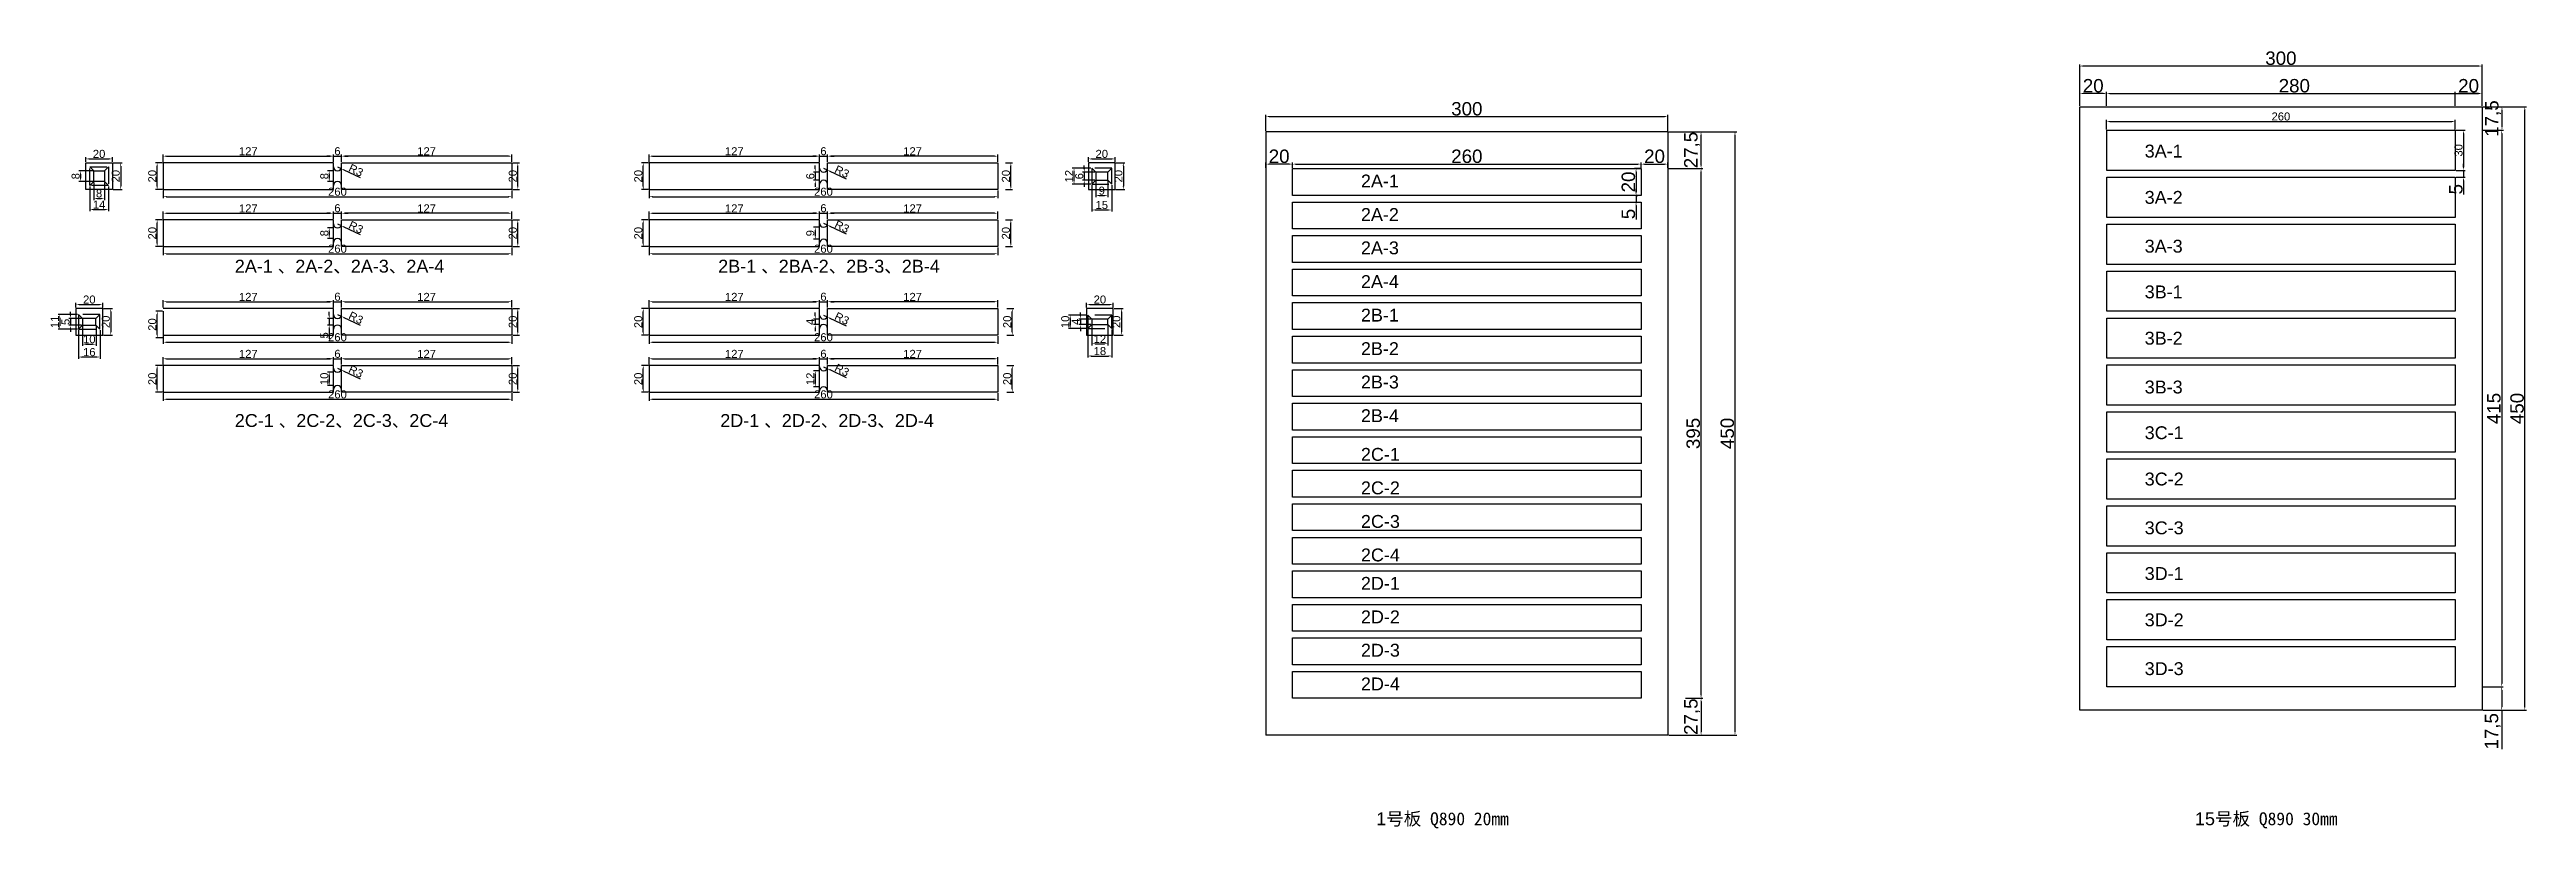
# Model space of a CAD drawing. Header units: millimetres. Extents: x 2230 to 5132, y 147 to 2048.
# Drawn here: x 2251 to 4099, y 1468 to 2048 of the extents above; entities that cross this region are included whole.
import ezdxf

# ---------------------------------------------------------------- set-up
doc = ezdxf.new("R2010")
doc.units = ezdxf.units.MM
doc.linetypes.add('DASHED', pattern=[19.05, 12.7, -6.35])
doc.layers.add('尺寸标注', color=6, linetype='Continuous')
doc.layers.add('标号', color=4, linetype='Continuous')
doc.styles.get("Standard").update_dxf_attribs({"font": 'arial.ttf'})
doc.dimstyles.new('ISO-25-JHF', dxfattribs={"dimtxt": 10, "dimasz": 2.5, "dimexe": 1.25, "dimexo": 0.625, "dimtad": 1, "dimtxsty": 'Standard', "dimcen": 2.5, "dimadec": 0, "dimazin": 0, "dimtfac": 1, "dimtmove": 0, "dimatfit": 3, "dimfxl": 1, "dimarcsym": 0})
doc.dimstyles.new('ISO-25-old', dxfattribs={"dimtxt": 6, "dimasz": 2.5, "dimexe": 1.25, "dimexo": 0.625, "dimtad": 1, "dimtxsty": 'Standard', "dimcen": 2.5, "dimadec": 0, "dimazin": 0, "dimtfac": 1, "dimtmove": 0, "dimatfit": 3, "dimfxl": 1, "dimarcsym": 0})

msp = doc.modelspace()

# ---------------------------------------------------------------- texts
at = {"layer": '标号', "char_height": 9.6, "attachment_point": 7}
for s, width, heights, insert in [('3A-1 ', 70.10425, [0], (3814.199, 1967.696)), ('2A-1 ', 70.10425, [0], (3229.598, 1945.515)), ('3A-2 ', 70.10425, [0], (3814.199, 1933.181)), ('2A-2 ', 70.10425, [0], (3229.598, 1920.515)), ('2A-3 ', 70.10425, [0], (3229.598, 1895.515)), ('3A-3 ', 70.10425, [0], (3814.199, 1896.777)), ('2A-1 {\\fSimSun|b0|i0|c134|p2;、}2A-2{\\fSimSun|b0|i0|c134|p2;、}2A-3{\\fSimSun|b0|i0|c134|p2;、}2A-4', 192.35927, [0], (2389.615, 1881.255)), ('2B-1 {\\fSimSun|b0|i0|c134|p2;、}2BA-2{\\fSimSun|b0|i0|c134|p2;、}2B-3{\\fSimSun|b0|i0|c134|p2;、}2B-4', 192.35927, [0], (2750.195, 1881.255)), ('2A-4 ', 70.10425, [0], (3229.598, 1870.515)), ('3B-1 ', 70.10425, [0], (3814.199, 1862.696)), ('2B-1 ', 70.10425, [0], (3229.598, 1845.515)), ('2B-2 ', 70.10425, [0], (3229.598, 1820.515)), ('3B-2 ', 70.10425, [9.81], (3814.199, 1828.181)), ('2B-3 ', 70.10425, [0], (3229.598, 1795.515)), ('3B-3 ', 70.10425, [0], (3814.199, 1791.777)), ('2C-1 {\\fSimSun|b0|i0|c134|p2;、}2C-2{\\fSimSun|b0|i0|c134|p2;、}2C-3{\\fSimSun|b0|i0|c134|p2;、}2C-4', 192.35927, [0], (2389.615, 1766.195)), ('2D-1 {\\fSimSun|b0|i0|c134|p2;、}2D-2{\\fSimSun|b0|i0|c134|p2;、}2D-3{\\fSimSun|b0|i0|c134|p2;、}2D-4', 192.35927, [0], (2751.74, 1766.195)), ('2B-4 ', 70.10425, [0], (3229.598, 1770.515)), ('3C-1 ', 70.10425, [0], (3814.199, 1757.696)), ('2C-1 ', 70.10425, [0], (3229.598, 1741.554)), ('2C-2 ', 70.10425, [0], (3229.598, 1716.554)), ('3C-2 ', 70.10425, [0], (3814.199, 1723.181)), ('2C-3 ', 70.10425, [0], (3229.598, 1691.554)), ('3C-3 ', 70.10425, [0], (3814.199, 1686.777)), ('2C-4 ', 70.10425, [0], (3229.598, 1666.554)), ('2D-1 ', 70.10425, [0], (3229.598, 1645.515)), ('3D-1 ', 70.10425, [0], (3814.199, 1652.696)), ('2D-2 ', 70.10425, [0], (3229.598, 1620.515)), ('3D-2 ', 70.10425, [0], (3814.199, 1618.181)), ('2D-3 ', 70.10425, [0], (3229.598, 1595.515)), ('3D-3 ', 70.10425, [0], (3814.199, 1581.777)), ('2D-4 ', 70.10425, [0], (3229.598, 1570.515)), ('1{\\fSimSun|b0|i0|c134|p2;号板 Q890 20mm}', 192.35927, [0], (3241, 1467.566)), ('15{\\fSimSun|b0|i0|c134|p2;号板 Q890 30mm}', 192.35927, [0], (3851.7, 1467.566))]:
    msp.add_mtext_dynamic_manual_height_columns(s, width=width, gutter_width=12.5, heights=heights, dxfattribs=dict(at, insert=insert))

# ---------------------------------------------------------------- blocks, each defined once
blk = doc.blocks.new('*D1')
at = {"layer": 'Defpoints', "color": 0, "transparency": 16777216}
for p in [(2331.7, 1963.9), (2336.2, 1963.9), (2336.2, 1943.9)]:
    blk.add_point(p, dxfattribs=at)
at = {"layer": '尺寸标注', "color": 0, "lineweight": -2, "transparency": 16777216}
for p, q in [((2335.6, 1963.9), (2330.5, 1963.9)), ((2331.7, 1946.4), (2331.7, 1961.4)), ((2335.6, 1943.9), (2330.5, 1943.9))]:
    blk.add_line(p, q, dxfattribs=at)
at = {"layer": '尺寸标注', "color": 0, "transparency": 16777216}
for points in [[(2331.3, 1961.4), (2332.2, 1961.4), (2331.7, 1963.9)], [(2331.3, 1946.4), (2332.2, 1946.4), (2331.7, 1943.9)]]:
    blk.add_solid(points, dxfattribs=at)
at = {"layer": '尺寸标注', "color": 0, "transparency": 16777216, "insert": (2328.1, 1953.9), "char_height": 6, "attachment_point": 5, "rotation": 90}
blk.add_mtext('20', dxfattribs=at)
blk = doc.blocks.new('*D122')
at = {"layer": 'Defpoints', "color": 0, "transparency": 16777216}
for p in [(2336.2, 1963.9), (2463.2, 1968.8), (2463.2, 1963.9)]:
    blk.add_point(p, dxfattribs=at)
at = {"layer": '尺寸标注', "color": 0, "lineweight": -2, "transparency": 16777216}
for p, q in [((2336.2, 1964.5), (2336.2, 1970.1)), ((2338.7, 1968.8), (2460.7, 1968.8)), ((2463.2, 1964.5), (2463.2, 1970.1))]:
    blk.add_line(p, q, dxfattribs=at)
at = {"layer": '尺寸标注', "color": 0, "transparency": 16777216}
for points in [[(2338.7, 1969.3), (2338.7, 1968.4), (2336.2, 1968.8)], [(2460.7, 1969.3), (2460.7, 1968.4), (2463.2, 1968.8)]]:
    blk.add_solid(points, dxfattribs=at)
at = {"layer": '尺寸标注', "color": 0, "transparency": 16777216, "insert": (2399.7, 1972.5), "char_height": 6, "attachment_point": 5}
blk.add_mtext('127', dxfattribs=at)
blk = doc.blocks.new('*D2')
at = {"layer": 'Defpoints', "color": 0, "transparency": 16777216}
for p in [(2460.1, 1949.9), (2463.2, 1957.9), (2463.2, 1949.9)]:
    blk.add_point(p, dxfattribs=at)
at = {"layer": '尺寸标注', "color": 0, "lineweight": -2, "transparency": 16777216}
for p, q in [((2462.6, 1957.9), (2458.8, 1957.9)), ((2462.6, 1949.9), (2458.8, 1949.9)), ((2460.1, 1955.4), (2460.1, 1952.4))]:
    blk.add_line(p, q, dxfattribs=at)
at = {"layer": '尺寸标注', "color": 0, "transparency": 16777216}
for points in [[(2459.6, 1955.4), (2460.5, 1955.4), (2460.1, 1957.9)], [(2459.6, 1952.4), (2460.5, 1952.4), (2460.1, 1949.9)]]:
    blk.add_solid(points, dxfattribs=at)
at = {"layer": '尺寸标注', "color": 0, "transparency": 16777216, "insert": (2456.4, 1953.9), "char_height": 6, "attachment_point": 5, "rotation": 90}
blk.add_mtext('8', dxfattribs=at)
blk = doc.blocks.new('*D3')
at = {"layer": 'Defpoints', "color": 0, "transparency": 16777216}
for p in [(2466.2, 1960.9), (2468.9, 1959.6)]:
    blk.add_point(p, dxfattribs=at)
at = {"layer": '尺寸标注', "color": 0, "lineweight": -2, "transparency": 16777216}
for p, q in [((2466.2, 1960.9), (2468.9, 1959.6)), ((2483.3, 1952.6), (2471.2, 1958.5))]:
    blk.add_line(p, q, dxfattribs=at)
at = {"layer": '尺寸标注', "color": 0, "transparency": 16777216}
blk.add_solid([(2471.4, 1958.9), (2471, 1958.1), (2468.9, 1959.6)], dxfattribs=at)
at = {"layer": '尺寸标注', "color": 0, "transparency": 16777216, "insert": (2480, 1958.3), "char_height": 6, "attachment_point": 5, "rotation": 334.116}
blk.add_mtext('R3', dxfattribs=at)
blk = doc.blocks.new('*D4')
at = {"layer": 'Defpoints', "color": 0, "transparency": 16777216}
for p in [(2596.2, 1963.9), (2600.7, 1963.9), (2596.2, 1943.9)]:
    blk.add_point(p, dxfattribs=at)
at = {"layer": '尺寸标注', "color": 0, "lineweight": -2, "transparency": 16777216}
for p, q in [((2596.9, 1963.9), (2602, 1963.9)), ((2600.7, 1946.4), (2600.7, 1961.4)), ((2596.9, 1943.9), (2602, 1943.9))]:
    blk.add_line(p, q, dxfattribs=at)
at = {"layer": '尺寸标注', "color": 0, "transparency": 16777216}
for points in [[(2600.3, 1961.4), (2601.1, 1961.4), (2600.7, 1963.9)], [(2600.3, 1946.4), (2601.1, 1946.4), (2600.7, 1943.9)]]:
    blk.add_solid(points, dxfattribs=at)
at = {"layer": '尺寸标注', "color": 0, "transparency": 16777216, "insert": (2597, 1953.9), "char_height": 6, "attachment_point": 5, "rotation": 90}
blk.add_mtext('20', dxfattribs=at)
blk = doc.blocks.new('*D123')
at = {"layer": 'Defpoints', "color": 0, "transparency": 16777216}
for p in [(2469.2, 1968.8), (2469.2, 1963.9), (2596.2, 1963.9)]:
    blk.add_point(p, dxfattribs=at)
at = {"layer": '尺寸标注', "color": 0, "lineweight": -2, "transparency": 16777216}
for p, q in [((2469.2, 1964.5), (2469.2, 1970.1)), ((2593.7, 1968.8), (2471.7, 1968.8)), ((2596.2, 1964.5), (2596.2, 1970.1))]:
    blk.add_line(p, q, dxfattribs=at)
at = {"layer": '尺寸标注', "color": 0, "transparency": 16777216}
for points in [[(2471.7, 1969.3), (2471.7, 1968.4), (2469.2, 1968.8)], [(2593.7, 1969.3), (2593.7, 1968.4), (2596.2, 1968.8)]]:
    blk.add_solid(points, dxfattribs=at)
at = {"layer": '尺寸标注', "color": 0, "transparency": 16777216, "insert": (2532.7, 1972.5), "char_height": 6, "attachment_point": 5}
blk.add_mtext('127', dxfattribs=at)
blk = doc.blocks.new('*D5')
at = {"layer": 'Defpoints', "color": 0, "transparency": 16777216}
for p in [(2463.2, 1963.9), (2469.2, 1968.8), (2469.2, 1963.9)]:
    blk.add_point(p, dxfattribs=at)
at = {"layer": '尺寸标注', "color": 0, "lineweight": -2, "transparency": 16777216}
for p, q in [((2460.7, 1968.8), (2458.2, 1968.8)), ((2463.2, 1964.5), (2463.2, 1970.1)), ((2463.2, 1968.8), (2469.2, 1968.8)), ((2469.2, 1964.5), (2469.2, 1970.1)), ((2471.7, 1968.8), (2474.2, 1968.8))]:
    blk.add_line(p, q, dxfattribs=at)
at = {"layer": '尺寸标注', "color": 0, "transparency": 16777216}
for points in [[(2460.7, 1969.3), (2460.7, 1968.4), (2463.2, 1968.8)], [(2471.7, 1969.3), (2471.7, 1968.4), (2469.2, 1968.8)]]:
    blk.add_solid(points, dxfattribs=at)
at = {"layer": '尺寸标注', "color": 0, "transparency": 16777216, "insert": (2466.2, 1972.5), "char_height": 6, "attachment_point": 5}
blk.add_mtext('6', dxfattribs=at)
blk = doc.blocks.new('*D6')
at = {"layer": 'Defpoints', "color": 0, "transparency": 16777216}
for p in [(2336.2, 1943.9), (2596.2, 1943.9), (2596.2, 1938.6)]:
    blk.add_point(p, dxfattribs=at)
at = {"layer": '尺寸标注', "color": 0, "lineweight": -2, "transparency": 16777216}
for p, q in [((2336.2, 1943.3), (2336.2, 1937.4)), ((2596.2, 1943.3), (2596.2, 1937.4)), ((2338.7, 1938.6), (2593.7, 1938.6))]:
    blk.add_line(p, q, dxfattribs=at)
at = {"layer": '尺寸标注', "color": 0, "transparency": 16777216}
for points in [[(2338.7, 1939.1), (2338.7, 1938.2), (2336.2, 1938.6)], [(2593.7, 1939.1), (2593.7, 1938.2), (2596.2, 1938.6)]]:
    blk.add_solid(points, dxfattribs=at)
at = {"layer": '尺寸标注', "color": 0, "transparency": 16777216, "insert": (2466.2, 1942.3), "char_height": 6, "attachment_point": 5}
blk.add_mtext('260', dxfattribs=at)
blk = doc.blocks.new('*D7')
at = {"layer": 'Defpoints', "color": 0, "transparency": 16777216}
for p in [(2331.7, 1921.4), (2336.2, 1921.4), (2336.2, 1901.4)]:
    blk.add_point(p, dxfattribs=at)
at = {"layer": '尺寸标注', "color": 0, "lineweight": -2, "transparency": 16777216}
for p, q in [((2335.6, 1921.4), (2330.5, 1921.4)), ((2331.7, 1903.9), (2331.7, 1918.9)), ((2335.6, 1901.4), (2330.5, 1901.4))]:
    blk.add_line(p, q, dxfattribs=at)
at = {"layer": '尺寸标注', "color": 0, "transparency": 16777216}
for points in [[(2331.3, 1918.9), (2332.2, 1918.9), (2331.7, 1921.4)], [(2331.3, 1903.9), (2332.2, 1903.9), (2331.7, 1901.4)]]:
    blk.add_solid(points, dxfattribs=at)
at = {"layer": '尺寸标注', "color": 0, "transparency": 16777216, "insert": (2328.1, 1911.4), "char_height": 6, "attachment_point": 5, "rotation": 90}
blk.add_mtext('20', dxfattribs=at)
blk = doc.blocks.new('*D124')
at = {"layer": 'Defpoints', "color": 0, "transparency": 16777216}
for p in [(2463.2, 1926.3), (2336.2, 1921.4), (2463.2, 1921.4)]:
    blk.add_point(p, dxfattribs=at)
at = {"layer": '尺寸标注', "color": 0, "lineweight": -2, "transparency": 16777216}
for p, q in [((2336.2, 1922), (2336.2, 1927.6)), ((2338.7, 1926.3), (2460.7, 1926.3)), ((2463.2, 1922), (2463.2, 1927.6))]:
    blk.add_line(p, q, dxfattribs=at)
at = {"layer": '尺寸标注', "color": 0, "transparency": 16777216}
for points in [[(2338.7, 1926.7), (2338.7, 1925.9), (2336.2, 1926.3)], [(2460.7, 1926.7), (2460.7, 1925.9), (2463.2, 1926.3)]]:
    blk.add_solid(points, dxfattribs=at)
at = {"layer": '尺寸标注', "color": 0, "transparency": 16777216, "insert": (2399.7, 1929.9), "char_height": 6, "attachment_point": 5}
blk.add_mtext('127', dxfattribs=at)
blk = doc.blocks.new('*D8')
at = {"layer": 'Defpoints', "color": 0, "transparency": 16777216}
for p in [(2460.1, 1907.4), (2463.2, 1915.4), (2463.2, 1907.4)]:
    blk.add_point(p, dxfattribs=at)
at = {"layer": '尺寸标注', "color": 0, "lineweight": -2, "transparency": 16777216}
for p, q in [((2462.6, 1915.4), (2458.8, 1915.4)), ((2462.6, 1907.4), (2458.8, 1907.4)), ((2460.1, 1912.9), (2460.1, 1909.9))]:
    blk.add_line(p, q, dxfattribs=at)
at = {"layer": '尺寸标注', "color": 0, "transparency": 16777216}
for points in [[(2459.6, 1912.9), (2460.5, 1912.9), (2460.1, 1915.4)], [(2459.6, 1909.9), (2460.5, 1909.9), (2460.1, 1907.4)]]:
    blk.add_solid(points, dxfattribs=at)
at = {"layer": '尺寸标注', "color": 0, "transparency": 16777216, "insert": (2456.4, 1911.4), "char_height": 6, "attachment_point": 5, "rotation": 90}
blk.add_mtext('8', dxfattribs=at)
blk = doc.blocks.new('*D9')
at = {"layer": 'Defpoints', "color": 0, "transparency": 16777216}
for p in [(2466.2, 1918.4), (2468.9, 1917.1)]:
    blk.add_point(p, dxfattribs=at)
at = {"layer": '尺寸标注', "color": 0, "lineweight": -2, "transparency": 16777216}
for p, q in [((2466.2, 1918.4), (2468.9, 1917.1)), ((2483.3, 1910.1), (2471.2, 1916))]:
    blk.add_line(p, q, dxfattribs=at)
at = {"layer": '尺寸标注', "color": 0, "transparency": 16777216}
blk.add_solid([(2471.4, 1916.4), (2471, 1915.6), (2468.9, 1917.1)], dxfattribs=at)
at = {"layer": '尺寸标注', "color": 0, "transparency": 16777216, "insert": (2480, 1915.8), "char_height": 6, "attachment_point": 5, "rotation": 334.116}
blk.add_mtext('R3', dxfattribs=at)
blk = doc.blocks.new('*D10')
at = {"layer": 'Defpoints', "color": 0, "transparency": 16777216}
for p in [(2596.2, 1921.4), (2600.7, 1921.4), (2596.2, 1901.4)]:
    blk.add_point(p, dxfattribs=at)
at = {"layer": '尺寸标注', "color": 0, "lineweight": -2, "transparency": 16777216}
for p, q in [((2596.9, 1921.4), (2602, 1921.4)), ((2600.7, 1903.9), (2600.7, 1918.9)), ((2596.9, 1901.4), (2602, 1901.4))]:
    blk.add_line(p, q, dxfattribs=at)
at = {"layer": '尺寸标注', "color": 0, "transparency": 16777216}
for points in [[(2600.3, 1918.9), (2601.1, 1918.9), (2600.7, 1921.4)], [(2600.3, 1903.9), (2601.1, 1903.9), (2600.7, 1901.4)]]:
    blk.add_solid(points, dxfattribs=at)
at = {"layer": '尺寸标注', "color": 0, "transparency": 16777216, "insert": (2597, 1911.4), "char_height": 6, "attachment_point": 5, "rotation": 90}
blk.add_mtext('20', dxfattribs=at)
blk = doc.blocks.new('*D125')
at = {"layer": 'Defpoints', "color": 0, "transparency": 16777216}
for p in [(2469.2, 1926.3), (2469.2, 1921.4), (2596.2, 1921.4)]:
    blk.add_point(p, dxfattribs=at)
at = {"layer": '尺寸标注', "color": 0, "lineweight": -2, "transparency": 16777216}
for p, q in [((2469.2, 1922), (2469.2, 1927.6)), ((2593.7, 1926.3), (2471.7, 1926.3)), ((2596.2, 1922), (2596.2, 1927.6))]:
    blk.add_line(p, q, dxfattribs=at)
at = {"layer": '尺寸标注', "color": 0, "transparency": 16777216}
for points in [[(2471.7, 1926.7), (2471.7, 1925.9), (2469.2, 1926.3)], [(2593.7, 1926.7), (2593.7, 1925.9), (2596.2, 1926.3)]]:
    blk.add_solid(points, dxfattribs=at)
at = {"layer": '尺寸标注', "color": 0, "transparency": 16777216, "insert": (2532.7, 1929.9), "char_height": 6, "attachment_point": 5}
blk.add_mtext('127', dxfattribs=at)
blk = doc.blocks.new('*D11')
at = {"layer": 'Defpoints', "color": 0, "transparency": 16777216}
for p in [(2469.2, 1926.3), (2463.2, 1921.4), (2469.2, 1921.4)]:
    blk.add_point(p, dxfattribs=at)
at = {"layer": '尺寸标注', "color": 0, "lineweight": -2, "transparency": 16777216}
for p, q in [((2460.7, 1926.3), (2458.2, 1926.3)), ((2463.2, 1922), (2463.2, 1927.6)), ((2463.2, 1926.3), (2469.2, 1926.3)), ((2469.2, 1922), (2469.2, 1927.6)), ((2471.7, 1926.3), (2474.2, 1926.3))]:
    blk.add_line(p, q, dxfattribs=at)
at = {"layer": '尺寸标注', "color": 0, "transparency": 16777216}
for points in [[(2460.7, 1926.7), (2460.7, 1925.9), (2463.2, 1926.3)], [(2471.7, 1926.7), (2471.7, 1925.9), (2469.2, 1926.3)]]:
    blk.add_solid(points, dxfattribs=at)
at = {"layer": '尺寸标注', "color": 0, "transparency": 16777216, "insert": (2466.2, 1930), "char_height": 6, "attachment_point": 5}
blk.add_mtext('6', dxfattribs=at)
blk = doc.blocks.new('*D12')
at = {"layer": 'Defpoints', "color": 0, "transparency": 16777216}
for p in [(2336.2, 1901.4), (2596.2, 1901.4), (2596.2, 1896.1)]:
    blk.add_point(p, dxfattribs=at)
at = {"layer": '尺寸标注', "color": 0, "lineweight": -2, "transparency": 16777216}
for p, q in [((2336.2, 1900.8), (2336.2, 1894.9)), ((2338.7, 1896.1), (2593.7, 1896.1)), ((2596.2, 1900.8), (2596.2, 1894.9))]:
    blk.add_line(p, q, dxfattribs=at)
at = {"layer": '尺寸标注', "color": 0, "transparency": 16777216}
for points in [[(2338.7, 1896.5), (2338.7, 1895.7), (2336.2, 1896.1)], [(2593.7, 1896.5), (2593.7, 1895.7), (2596.2, 1896.1)]]:
    blk.add_solid(points, dxfattribs=at)
at = {"layer": '尺寸标注', "color": 0, "transparency": 16777216, "insert": (2466.2, 1899.8), "char_height": 6, "attachment_point": 5}
blk.add_mtext('260', dxfattribs=at)
blk = doc.blocks.new('*D13')
at = {"layer": 'Defpoints', "color": 0, "transparency": 16777216}
for p in [(2694.3, 1963.9), (2698.7, 1963.9), (2698.7, 1943.9)]:
    blk.add_point(p, dxfattribs=at)
at = {"layer": '尺寸标注', "color": 0, "lineweight": -2, "transparency": 16777216}
for p, q in [((2698.1, 1963.9), (2693, 1963.9)), ((2694.3, 1946.4), (2694.3, 1961.4)), ((2698.1, 1943.9), (2693, 1943.9))]:
    blk.add_line(p, q, dxfattribs=at)
at = {"layer": '尺寸标注', "color": 0, "transparency": 16777216}
for points in [[(2693.8, 1961.4), (2694.7, 1961.4), (2694.3, 1963.9)], [(2693.8, 1946.4), (2694.7, 1946.4), (2694.3, 1943.9)]]:
    blk.add_solid(points, dxfattribs=at)
at = {"layer": '尺寸标注', "color": 0, "transparency": 16777216, "insert": (2690.6, 1953.9), "char_height": 6, "attachment_point": 5, "rotation": 90}
blk.add_mtext('20', dxfattribs=at)
blk = doc.blocks.new('*D14')
at = {"layer": 'Defpoints', "color": 0, "transparency": 16777216}
for p in [(2822.6, 1950.9), (2825.7, 1956.9), (2825.7, 1950.9)]:
    blk.add_point(p, dxfattribs=at)
at = {"layer": '尺寸标注', "color": 0, "lineweight": -2, "transparency": 16777216}
for p, q in [((2822.6, 1959.4), (2822.6, 1961.9)), ((2825.1, 1956.9), (2821.3, 1956.9)), ((2825.1, 1950.9), (2821.3, 1950.9)), ((2822.6, 1956.9), (2822.6, 1950.9)), ((2822.6, 1948.4), (2822.6, 1945.9))]:
    blk.add_line(p, q, dxfattribs=at)
at = {"layer": '尺寸标注', "color": 0, "transparency": 16777216}
for points in [[(2822.2, 1959.4), (2823, 1959.4), (2822.6, 1956.9)], [(2822.2, 1948.4), (2823, 1948.4), (2822.6, 1950.9)]]:
    blk.add_solid(points, dxfattribs=at)
at = {"layer": '尺寸标注', "color": 0, "transparency": 16777216, "insert": (2818.9, 1953.9), "char_height": 6, "attachment_point": 5, "rotation": 90}
blk.add_mtext('6', dxfattribs=at)
blk = doc.blocks.new('*D15')
at = {"layer": 'Defpoints', "color": 0, "transparency": 16777216}
for p in [(2828.7, 1959.9), (2831.4, 1958.6)]:
    blk.add_point(p, dxfattribs=at)
at = {"layer": '尺寸标注', "color": 0, "lineweight": -2, "transparency": 16777216}
for p, q in [((2828.7, 1959.9), (2831.4, 1958.6)), ((2845.8, 1951.6), (2833.7, 1957.5))]:
    blk.add_line(p, q, dxfattribs=at)
at = {"layer": '尺寸标注', "color": 0, "transparency": 16777216}
blk.add_solid([(2833.9, 1957.9), (2833.5, 1957.1), (2831.4, 1958.6)], dxfattribs=at)
at = {"layer": '尺寸标注', "color": 0, "transparency": 16777216, "insert": (2842.5, 1957.3), "char_height": 6, "attachment_point": 5, "rotation": 334.116}
blk.add_mtext('R3', dxfattribs=at)
blk = doc.blocks.new('*D16')
at = {"layer": 'Defpoints', "color": 0, "transparency": 16777216}
for p in [(2964, 1963.9), (2968.5, 1963.9), (2964, 1943.9)]:
    blk.add_point(p, dxfattribs=at)
at = {"layer": '尺寸标注', "color": 0, "lineweight": -2, "transparency": 16777216}
for p, q in [((2964.6, 1963.9), (2969.7, 1963.9)), ((2968.5, 1946.4), (2968.5, 1961.4)), ((2964.6, 1943.9), (2969.7, 1943.9))]:
    blk.add_line(p, q, dxfattribs=at)
at = {"layer": '尺寸标注', "color": 0, "transparency": 16777216}
for points in [[(2968, 1961.4), (2968.9, 1961.4), (2968.5, 1963.9)], [(2968, 1946.4), (2968.9, 1946.4), (2968.5, 1943.9)]]:
    blk.add_solid(points, dxfattribs=at)
at = {"layer": '尺寸标注', "color": 0, "transparency": 16777216, "insert": (2964.8, 1953.9), "char_height": 6, "attachment_point": 5, "rotation": 90}
blk.add_mtext('20', dxfattribs=at)
blk = doc.blocks.new('*D17')
at = {"layer": 'Defpoints', "color": 0, "transparency": 16777216}
for p in [(2825.7, 1963.9), (2831.7, 1968.8), (2831.7, 1963.9)]:
    blk.add_point(p, dxfattribs=at)
at = {"layer": '尺寸标注', "color": 0, "lineweight": -2, "transparency": 16777216}
for p, q in [((2823.2, 1968.8), (2820.7, 1968.8)), ((2825.7, 1964.5), (2825.7, 1970.1)), ((2825.7, 1968.8), (2831.7, 1968.8)), ((2831.7, 1964.5), (2831.7, 1970.1)), ((2834.2, 1968.8), (2836.7, 1968.8))]:
    blk.add_line(p, q, dxfattribs=at)
at = {"layer": '尺寸标注', "color": 0, "transparency": 16777216}
for points in [[(2823.2, 1969.3), (2823.2, 1968.4), (2825.7, 1968.8)], [(2834.2, 1969.3), (2834.2, 1968.4), (2831.7, 1968.8)]]:
    blk.add_solid(points, dxfattribs=at)
at = {"layer": '尺寸标注', "color": 0, "transparency": 16777216, "insert": (2828.7, 1972.5), "char_height": 6, "attachment_point": 5}
blk.add_mtext('6', dxfattribs=at)
blk = doc.blocks.new('*D18')
at = {"layer": 'Defpoints', "color": 0, "transparency": 16777216}
for p in [(2694.3, 1921.4), (2698.7, 1921.4), (2698.7, 1901.4)]:
    blk.add_point(p, dxfattribs=at)
at = {"layer": '尺寸标注', "color": 0, "lineweight": -2, "transparency": 16777216}
for p, q in [((2698.1, 1921.4), (2693, 1921.4)), ((2694.3, 1903.9), (2694.3, 1918.9)), ((2698.1, 1901.4), (2693, 1901.4))]:
    blk.add_line(p, q, dxfattribs=at)
at = {"layer": '尺寸标注', "color": 0, "transparency": 16777216}
for points in [[(2693.8, 1918.9), (2694.7, 1918.9), (2694.3, 1921.4)], [(2693.8, 1903.9), (2694.7, 1903.9), (2694.3, 1901.4)]]:
    blk.add_solid(points, dxfattribs=at)
at = {"layer": '尺寸标注', "color": 0, "transparency": 16777216, "insert": (2690.6, 1911.4), "char_height": 6, "attachment_point": 5, "rotation": 90}
blk.add_mtext('20', dxfattribs=at)
blk = doc.blocks.new('*D19')
at = {"layer": 'Defpoints', "color": 0, "transparency": 16777216}
for p in [(2822.6, 1906.9), (2825.7, 1915.9), (2825.7, 1906.9)]:
    blk.add_point(p, dxfattribs=at)
at = {"layer": '尺寸标注', "color": 0, "lineweight": -2, "transparency": 16777216}
for p, q in [((2825.1, 1915.9), (2821.3, 1915.9)), ((2825.1, 1906.9), (2821.3, 1906.9)), ((2822.6, 1913.4), (2822.6, 1909.4))]:
    blk.add_line(p, q, dxfattribs=at)
at = {"layer": '尺寸标注', "color": 0, "transparency": 16777216}
for points in [[(2822.2, 1913.4), (2823, 1913.4), (2822.6, 1915.9)], [(2822.2, 1909.4), (2823, 1909.4), (2822.6, 1906.9)]]:
    blk.add_solid(points, dxfattribs=at)
at = {"layer": '尺寸标注', "color": 0, "transparency": 16777216, "insert": (2818.9, 1911.4), "char_height": 6, "attachment_point": 5, "rotation": 90}
blk.add_mtext('9', dxfattribs=at)
blk = doc.blocks.new('*D20')
at = {"layer": 'Defpoints', "color": 0, "transparency": 16777216}
for p in [(2828.7, 1918.9), (2831.4, 1917.6)]:
    blk.add_point(p, dxfattribs=at)
at = {"layer": '尺寸标注', "color": 0, "lineweight": -2, "transparency": 16777216}
for p, q in [((2828.7, 1918.9), (2831.4, 1917.6)), ((2845.8, 1910.6), (2833.7, 1916.5))]:
    blk.add_line(p, q, dxfattribs=at)
at = {"layer": '尺寸标注', "color": 0, "transparency": 16777216}
blk.add_solid([(2833.9, 1916.9), (2833.5, 1916.1), (2831.4, 1917.6)], dxfattribs=at)
at = {"layer": '尺寸标注', "color": 0, "transparency": 16777216, "insert": (2842.5, 1916.3), "char_height": 6, "attachment_point": 5, "rotation": 334.116}
blk.add_mtext('R3', dxfattribs=at)
blk = doc.blocks.new('*D21')
at = {"layer": 'Defpoints', "color": 0, "transparency": 16777216}
for p in [(2964, 1921.4), (2968.5, 1921.4), (2964, 1901.4)]:
    blk.add_point(p, dxfattribs=at)
at = {"layer": '尺寸标注', "color": 0, "lineweight": -2, "transparency": 16777216}
for p, q in [((2964.6, 1921.4), (2969.7, 1921.4)), ((2968.5, 1903.9), (2968.5, 1918.9)), ((2964.6, 1901.4), (2969.7, 1901.4))]:
    blk.add_line(p, q, dxfattribs=at)
at = {"layer": '尺寸标注', "color": 0, "transparency": 16777216}
for points in [[(2968, 1918.9), (2968.9, 1918.9), (2968.5, 1921.4)], [(2968, 1903.9), (2968.9, 1903.9), (2968.5, 1901.4)]]:
    blk.add_solid(points, dxfattribs=at)
at = {"layer": '尺寸标注', "color": 0, "transparency": 16777216, "insert": (2964.8, 1911.4), "char_height": 6, "attachment_point": 5, "rotation": 90}
blk.add_mtext('20', dxfattribs=at)
blk = doc.blocks.new('*D22')
at = {"layer": 'Defpoints', "color": 0, "transparency": 16777216}
for p in [(2831.7, 1926.3), (2825.7, 1921.4), (2831.7, 1921.4)]:
    blk.add_point(p, dxfattribs=at)
at = {"layer": '尺寸标注', "color": 0, "lineweight": -2, "transparency": 16777216}
for p, q in [((2823.2, 1926.3), (2820.7, 1926.3)), ((2825.7, 1922), (2825.7, 1927.6)), ((2825.7, 1926.3), (2831.7, 1926.3)), ((2831.7, 1922), (2831.7, 1927.6)), ((2834.2, 1926.3), (2836.7, 1926.3))]:
    blk.add_line(p, q, dxfattribs=at)
at = {"layer": '尺寸标注', "color": 0, "transparency": 16777216}
for points in [[(2823.2, 1926.7), (2823.2, 1925.9), (2825.7, 1926.3)], [(2834.2, 1926.7), (2834.2, 1925.9), (2831.7, 1926.3)]]:
    blk.add_solid(points, dxfattribs=at)
at = {"layer": '尺寸标注', "color": 0, "transparency": 16777216, "insert": (2828.7, 1930), "char_height": 6, "attachment_point": 5}
blk.add_mtext('6', dxfattribs=at)
blk = doc.blocks.new('*D23')
at = {"layer": 'Defpoints', "color": 0, "transparency": 16777216}
for p in [(2331.8, 1853.3), (2336.3, 1853.3), (2336.3, 1833.3)]:
    blk.add_point(p, dxfattribs=at)
at = {"layer": '尺寸标注', "color": 0, "lineweight": -2, "transparency": 16777216}
for p, q in [((2335.7, 1853.3), (2330.6, 1853.3)), ((2331.8, 1835.8), (2331.8, 1850.8)), ((2335.7, 1833.3), (2330.6, 1833.3))]:
    blk.add_line(p, q, dxfattribs=at)
at = {"layer": '尺寸标注', "color": 0, "transparency": 16777216}
for points in [[(2331.4, 1850.8), (2332.2, 1850.8), (2331.8, 1853.3)], [(2331.4, 1835.8), (2332.2, 1835.8), (2331.8, 1833.3)]]:
    blk.add_solid(points, dxfattribs=at)
at = {"layer": '尺寸标注', "color": 0, "transparency": 16777216, "insert": (2328.1, 1843.3), "char_height": 6, "attachment_point": 5, "rotation": 90}
blk.add_mtext('20', dxfattribs=at)
blk = doc.blocks.new('*D126')
at = {"layer": 'Defpoints', "color": 0, "transparency": 16777216}
for p in [(2336.2, 1855.3), (2463.2, 1860.3), (2463.2, 1855.3)]:
    blk.add_point(p, dxfattribs=at)
at = {"layer": '尺寸标注', "color": 0, "lineweight": -2, "transparency": 16777216}
for p, q in [((2336.2, 1856), (2336.2, 1861.5)), ((2338.7, 1860.3), (2460.7, 1860.3)), ((2463.2, 1856), (2463.2, 1861.5))]:
    blk.add_line(p, q, dxfattribs=at)
at = {"layer": '尺寸标注', "color": 0, "transparency": 16777216}
for points in [[(2338.7, 1860.7), (2338.7, 1859.9), (2336.2, 1860.3)], [(2460.7, 1860.7), (2460.7, 1859.9), (2463.2, 1860.3)]]:
    blk.add_solid(points, dxfattribs=at)
at = {"layer": '尺寸标注', "color": 0, "transparency": 16777216, "insert": (2399.7, 1863.9), "char_height": 6, "attachment_point": 5}
blk.add_mtext('127', dxfattribs=at)
blk = doc.blocks.new('*D24')
at = {"layer": 'Defpoints', "color": 0, "transparency": 16777216}
for p in [(2463.2, 1847.8), (2460.1, 1842.8), (2463.2, 1842.8)]:
    blk.add_point(p, dxfattribs=at)
at = {"layer": '尺寸标注', "color": 0, "lineweight": -2, "transparency": 16777216}
for p, q in [((2462.6, 1847.8), (2458.8, 1847.8)), ((2460.1, 1850.3), (2460.1, 1852.8)), ((2460.1, 1847.8), (2460.1, 1842.8)), ((2462.6, 1842.8), (2458.8, 1842.8)), ((2460.1, 1840.3), (2460.1, 1832.6))]:
    blk.add_line(p, q, dxfattribs=at)
at = {"layer": '尺寸标注', "color": 0, "transparency": 16777216}
for points in [[(2459.6, 1850.3), (2460.5, 1850.3), (2460.1, 1847.8)], [(2459.6, 1840.3), (2460.5, 1840.3), (2460.1, 1842.8)]]:
    blk.add_solid(points, dxfattribs=at)
at = {"layer": '尺寸标注', "color": 0, "transparency": 16777216, "insert": (2456.4, 1835.2), "char_height": 6, "attachment_point": 5, "rotation": 90}
blk.add_mtext('5', dxfattribs=at)
blk = doc.blocks.new('*D25')
at = {"layer": 'Defpoints', "color": 0, "transparency": 16777216}
for p in [(2466.2, 1850.8), (2468.9, 1849.5)]:
    blk.add_point(p, dxfattribs=at)
at = {"layer": '尺寸标注', "color": 0, "lineweight": -2, "transparency": 16777216}
for p, q in [((2466.2, 1850.8), (2468.9, 1849.5)), ((2483.3, 1842.6), (2471.2, 1848.4))]:
    blk.add_line(p, q, dxfattribs=at)
at = {"layer": '尺寸标注', "color": 0, "transparency": 16777216}
blk.add_solid([(2471.4, 1848.8), (2471, 1848.1), (2468.9, 1849.5)], dxfattribs=at)
at = {"layer": '尺寸标注', "color": 0, "transparency": 16777216, "insert": (2480, 1848.3), "char_height": 6, "attachment_point": 5, "rotation": 334.116}
blk.add_mtext('R3', dxfattribs=at)
blk = doc.blocks.new('*D26')
at = {"layer": 'Defpoints', "color": 0, "transparency": 16777216}
for p in [(2596.2, 1855.3), (2600.7, 1855.3), (2596.2, 1835.3)]:
    blk.add_point(p, dxfattribs=at)
at = {"layer": '尺寸标注', "color": 0, "lineweight": -2, "transparency": 16777216}
for p, q in [((2596.9, 1855.3), (2602, 1855.3)), ((2600.7, 1837.8), (2600.7, 1852.8)), ((2596.9, 1835.3), (2602, 1835.3))]:
    blk.add_line(p, q, dxfattribs=at)
at = {"layer": '尺寸标注', "color": 0, "transparency": 16777216}
for points in [[(2600.3, 1852.8), (2601.1, 1852.8), (2600.7, 1855.3)], [(2600.3, 1837.8), (2601.1, 1837.8), (2600.7, 1835.3)]]:
    blk.add_solid(points, dxfattribs=at)
at = {"layer": '尺寸标注', "color": 0, "transparency": 16777216, "insert": (2597, 1845.3), "char_height": 6, "attachment_point": 5, "rotation": 90}
blk.add_mtext('20', dxfattribs=at)
blk = doc.blocks.new('*D27')
at = {"layer": 'Defpoints', "color": 0, "transparency": 16777216}
for p in [(2463.2, 1855.3), (2469.2, 1860.3), (2469.2, 1855.3)]:
    blk.add_point(p, dxfattribs=at)
at = {"layer": '尺寸标注', "color": 0, "lineweight": -2, "transparency": 16777216}
for p, q in [((2460.7, 1860.3), (2458.2, 1860.3)), ((2463.2, 1856), (2463.2, 1861.5)), ((2463.2, 1860.3), (2469.2, 1860.3)), ((2469.2, 1856), (2469.2, 1861.5)), ((2471.7, 1860.3), (2474.2, 1860.3))]:
    blk.add_line(p, q, dxfattribs=at)
at = {"layer": '尺寸标注', "color": 0, "transparency": 16777216}
for points in [[(2460.7, 1860.7), (2460.7, 1859.9), (2463.2, 1860.3)], [(2471.7, 1860.7), (2471.7, 1859.9), (2469.2, 1860.3)]]:
    blk.add_solid(points, dxfattribs=at)
at = {"layer": '尺寸标注', "color": 0, "transparency": 16777216, "insert": (2466.2, 1864), "char_height": 6, "attachment_point": 5}
blk.add_mtext('6', dxfattribs=at)
blk = doc.blocks.new('*D28')
at = {"layer": 'Defpoints', "color": 0, "transparency": 16777216}
for p in [(2331.7, 1812.8), (2336.2, 1812.8), (2336.2, 1792.8)]:
    blk.add_point(p, dxfattribs=at)
at = {"layer": '尺寸标注', "color": 0, "lineweight": -2, "transparency": 16777216}
for p, q in [((2335.6, 1812.8), (2330.5, 1812.8)), ((2335.6, 1792.8), (2330.5, 1792.8)), ((2331.7, 1795.3), (2331.7, 1810.3))]:
    blk.add_line(p, q, dxfattribs=at)
at = {"layer": '尺寸标注', "color": 0, "transparency": 16777216}
for points in [[(2331.3, 1810.3), (2332.2, 1810.3), (2331.7, 1812.8)], [(2331.3, 1795.3), (2332.2, 1795.3), (2331.7, 1792.8)]]:
    blk.add_solid(points, dxfattribs=at)
at = {"layer": '尺寸标注', "color": 0, "transparency": 16777216, "insert": (2328.1, 1802.8), "char_height": 6, "attachment_point": 5, "rotation": 90}
blk.add_mtext('20', dxfattribs=at)
blk = doc.blocks.new('*D29')
at = {"layer": 'Defpoints', "color": 0, "transparency": 16777216}
for p in [(2460.1, 1797.8), (2463.2, 1807.8), (2463.2, 1797.8)]:
    blk.add_point(p, dxfattribs=at)
at = {"layer": '尺寸标注', "color": 0, "lineweight": -2, "transparency": 16777216}
for p, q in [((2462.6, 1807.8), (2458.8, 1807.8)), ((2462.6, 1797.8), (2458.8, 1797.8)), ((2460.1, 1805.3), (2460.1, 1800.3))]:
    blk.add_line(p, q, dxfattribs=at)
at = {"layer": '尺寸标注', "color": 0, "transparency": 16777216}
for points in [[(2459.6, 1805.3), (2460.5, 1805.3), (2460.1, 1807.8)], [(2459.6, 1800.3), (2460.5, 1800.3), (2460.1, 1797.8)]]:
    blk.add_solid(points, dxfattribs=at)
at = {"layer": '尺寸标注', "color": 0, "transparency": 16777216, "insert": (2456.4, 1802.8), "char_height": 6, "attachment_point": 5, "rotation": 90}
blk.add_mtext('10', dxfattribs=at)
blk = doc.blocks.new('*D30')
at = {"layer": 'Defpoints', "color": 0, "transparency": 16777216}
for p in [(2466.2, 1810.8), (2468.9, 1809.5)]:
    blk.add_point(p, dxfattribs=at)
at = {"layer": '尺寸标注', "color": 0, "lineweight": -2, "transparency": 16777216}
for p, q in [((2466.2, 1810.8), (2468.9, 1809.5)), ((2483.3, 1802.6), (2471.2, 1808.4))]:
    blk.add_line(p, q, dxfattribs=at)
at = {"layer": '尺寸标注', "color": 0, "transparency": 16777216}
blk.add_solid([(2471.4, 1808.8), (2471, 1808), (2468.9, 1809.5)], dxfattribs=at)
at = {"layer": '尺寸标注', "color": 0, "transparency": 16777216, "insert": (2480, 1808.3), "char_height": 6, "attachment_point": 5, "rotation": 334.116}
blk.add_mtext('R3', dxfattribs=at)
blk = doc.blocks.new('*D31')
at = {"layer": 'Defpoints', "color": 0, "transparency": 16777216}
for p in [(2596.2, 1812.8), (2600.7, 1812.8), (2596.2, 1792.8)]:
    blk.add_point(p, dxfattribs=at)
at = {"layer": '尺寸标注', "color": 0, "lineweight": -2, "transparency": 16777216}
for p, q in [((2596.9, 1812.8), (2602, 1812.8)), ((2596.9, 1792.8), (2602, 1792.8)), ((2600.7, 1795.3), (2600.7, 1810.3))]:
    blk.add_line(p, q, dxfattribs=at)
at = {"layer": '尺寸标注', "color": 0, "transparency": 16777216}
for points in [[(2600.3, 1810.3), (2601.1, 1810.3), (2600.7, 1812.8)], [(2600.3, 1795.3), (2601.1, 1795.3), (2600.7, 1792.8)]]:
    blk.add_solid(points, dxfattribs=at)
at = {"layer": '尺寸标注', "color": 0, "transparency": 16777216, "insert": (2597, 1802.8), "char_height": 6, "attachment_point": 5, "rotation": 90}
blk.add_mtext('20', dxfattribs=at)
blk = doc.blocks.new('*D32')
at = {"layer": 'Defpoints', "color": 0, "transparency": 16777216}
for p in [(2463.2, 1812.8), (2469.2, 1817.8), (2469.2, 1812.8)]:
    blk.add_point(p, dxfattribs=at)
at = {"layer": '尺寸标注', "color": 0, "lineweight": -2, "transparency": 16777216}
for p, q in [((2460.7, 1817.8), (2458.2, 1817.8)), ((2463.2, 1813.4), (2463.2, 1819)), ((2463.2, 1817.8), (2469.2, 1817.8)), ((2469.2, 1813.4), (2469.2, 1819)), ((2471.7, 1817.8), (2474.2, 1817.8))]:
    blk.add_line(p, q, dxfattribs=at)
at = {"layer": '尺寸标注', "color": 0, "transparency": 16777216}
for points in [[(2460.7, 1818.2), (2460.7, 1817.3), (2463.2, 1817.8)], [(2471.7, 1818.2), (2471.7, 1817.3), (2469.2, 1817.8)]]:
    blk.add_solid(points, dxfattribs=at)
at = {"layer": '尺寸标注', "color": 0, "transparency": 16777216, "insert": (2466.2, 1821.4), "char_height": 6, "attachment_point": 5}
blk.add_mtext('6', dxfattribs=at)
blk = doc.blocks.new('*D33')
at = {"layer": 'Defpoints', "color": 0, "transparency": 16777216}
for p in [(2694.3, 1855.3), (2698.7, 1855.3), (2698.7, 1835.3)]:
    blk.add_point(p, dxfattribs=at)
at = {"layer": '尺寸标注', "color": 0, "lineweight": -2, "transparency": 16777216}
for p, q in [((2698.1, 1855.3), (2693, 1855.3)), ((2694.3, 1837.8), (2694.3, 1852.8)), ((2698.1, 1835.3), (2693, 1835.3))]:
    blk.add_line(p, q, dxfattribs=at)
at = {"layer": '尺寸标注', "color": 0, "transparency": 16777216}
for points in [[(2693.8, 1852.8), (2694.7, 1852.8), (2694.3, 1855.3)], [(2693.8, 1837.8), (2694.7, 1837.8), (2694.3, 1835.3)]]:
    blk.add_solid(points, dxfattribs=at)
at = {"layer": '尺寸标注', "color": 0, "transparency": 16777216, "insert": (2690.6, 1845.3), "char_height": 6, "attachment_point": 5, "rotation": 90}
blk.add_mtext('20', dxfattribs=at)
blk = doc.blocks.new('*D34')
at = {"layer": 'Defpoints', "color": 0, "transparency": 16777216}
for p in [(2822.6, 1843.3), (2825.7, 1847.3), (2825.7, 1843.3)]:
    blk.add_point(p, dxfattribs=at)
at = {"layer": '尺寸标注', "color": 0, "lineweight": -2, "transparency": 16777216}
for p, q in [((2822.6, 1849.8), (2822.6, 1852.3)), ((2825.1, 1847.3), (2821.3, 1847.3)), ((2825.1, 1843.3), (2821.3, 1843.3)), ((2822.6, 1847.3), (2822.6, 1843.3)), ((2822.6, 1840.8), (2822.6, 1838.3))]:
    blk.add_line(p, q, dxfattribs=at)
at = {"layer": '尺寸标注', "color": 0, "transparency": 16777216}
for points in [[(2822.2, 1849.8), (2823, 1849.8), (2822.6, 1847.3)], [(2822.2, 1840.8), (2823, 1840.8), (2822.6, 1843.3)]]:
    blk.add_solid(points, dxfattribs=at)
at = {"layer": '尺寸标注', "color": 0, "transparency": 16777216, "insert": (2818.9, 1845.3), "char_height": 6, "attachment_point": 5, "rotation": 90}
blk.add_mtext('4', dxfattribs=at)
blk = doc.blocks.new('*D35')
at = {"layer": 'Defpoints', "color": 0, "transparency": 16777216}
for p in [(2828.7, 1850.3), (2831.4, 1849)]:
    blk.add_point(p, dxfattribs=at)
at = {"layer": '尺寸标注', "color": 0, "lineweight": -2, "transparency": 16777216}
for p, q in [((2828.7, 1850.3), (2831.4, 1849)), ((2845.8, 1842.1), (2833.7, 1847.9))]:
    blk.add_line(p, q, dxfattribs=at)
at = {"layer": '尺寸标注', "color": 0, "transparency": 16777216}
blk.add_solid([(2833.9, 1848.3), (2833.5, 1847.6), (2831.4, 1849)], dxfattribs=at)
at = {"layer": '尺寸标注', "color": 0, "transparency": 16777216, "insert": (2842.5, 1847.8), "char_height": 6, "attachment_point": 5, "rotation": 334.116}
blk.add_mtext('R3', dxfattribs=at)
blk = doc.blocks.new('*D36')
at = {"layer": 'Defpoints', "color": 0, "transparency": 16777216}
for p in [(2965, 1855.3), (2969.5, 1855.3), (2965, 1835.3)]:
    blk.add_point(p, dxfattribs=at)
at = {"layer": '尺寸标注', "color": 0, "lineweight": -2, "transparency": 16777216}
for p, q in [((2965.6, 1855.3), (2970.8, 1855.3)), ((2969.5, 1837.8), (2969.5, 1852.8)), ((2965.6, 1835.3), (2970.8, 1835.3))]:
    blk.add_line(p, q, dxfattribs=at)
at = {"layer": '尺寸标注', "color": 0, "transparency": 16777216}
for points in [[(2969.1, 1852.8), (2969.9, 1852.8), (2969.5, 1855.3)], [(2969.1, 1837.8), (2969.9, 1837.8), (2969.5, 1835.3)]]:
    blk.add_solid(points, dxfattribs=at)
at = {"layer": '尺寸标注', "color": 0, "transparency": 16777216, "insert": (2965.8, 1845.3), "char_height": 6, "attachment_point": 5, "rotation": 90}
blk.add_mtext('20', dxfattribs=at)
blk = doc.blocks.new('*D37')
at = {"layer": 'Defpoints', "color": 0, "transparency": 16777216}
for p in [(2825.7, 1855.3), (2831.7, 1860.3), (2831.7, 1855.3)]:
    blk.add_point(p, dxfattribs=at)
at = {"layer": '尺寸标注', "color": 0, "lineweight": -2, "transparency": 16777216}
for p, q in [((2823.2, 1860.3), (2820.7, 1860.3)), ((2825.7, 1856), (2825.7, 1861.5)), ((2825.7, 1860.3), (2831.7, 1860.3)), ((2831.7, 1856), (2831.7, 1861.5)), ((2834.2, 1860.3), (2836.7, 1860.3))]:
    blk.add_line(p, q, dxfattribs=at)
at = {"layer": '尺寸标注', "color": 0, "transparency": 16777216}
for points in [[(2823.2, 1860.7), (2823.2, 1859.9), (2825.7, 1860.3)], [(2834.2, 1860.7), (2834.2, 1859.9), (2831.7, 1860.3)]]:
    blk.add_solid(points, dxfattribs=at)
at = {"layer": '尺寸标注', "color": 0, "transparency": 16777216, "insert": (2828.7, 1864), "char_height": 6, "attachment_point": 5}
blk.add_mtext('6', dxfattribs=at)
blk = doc.blocks.new('*D38')
at = {"layer": 'Defpoints', "color": 0, "transparency": 16777216}
for p in [(2694.3, 1812.8), (2698.7, 1812.8), (2698.7, 1792.8)]:
    blk.add_point(p, dxfattribs=at)
at = {"layer": '尺寸标注', "color": 0, "lineweight": -2, "transparency": 16777216}
for p, q in [((2698.1, 1812.8), (2693, 1812.8)), ((2698.1, 1792.8), (2693, 1792.8)), ((2694.3, 1795.3), (2694.3, 1810.3))]:
    blk.add_line(p, q, dxfattribs=at)
at = {"layer": '尺寸标注', "color": 0, "transparency": 16777216}
for points in [[(2693.8, 1810.3), (2694.7, 1810.3), (2694.3, 1812.8)], [(2693.8, 1795.3), (2694.7, 1795.3), (2694.3, 1792.8)]]:
    blk.add_solid(points, dxfattribs=at)
at = {"layer": '尺寸标注', "color": 0, "transparency": 16777216, "insert": (2690.6, 1802.8), "char_height": 6, "attachment_point": 5, "rotation": 90}
blk.add_mtext('20', dxfattribs=at)
blk = doc.blocks.new('*D39')
at = {"layer": 'Defpoints', "color": 0, "transparency": 16777216}
for p in [(2822.6, 1796.8), (2825.7, 1808.8), (2825.7, 1796.8)]:
    blk.add_point(p, dxfattribs=at)
at = {"layer": '尺寸标注', "color": 0, "lineweight": -2, "transparency": 16777216}
for p, q in [((2825.1, 1808.8), (2821.3, 1808.8)), ((2825.1, 1796.8), (2821.3, 1796.8)), ((2822.6, 1806.3), (2822.6, 1799.3))]:
    blk.add_line(p, q, dxfattribs=at)
at = {"layer": '尺寸标注', "color": 0, "transparency": 16777216}
for points in [[(2822.2, 1806.3), (2823, 1806.3), (2822.6, 1808.8)], [(2822.2, 1799.3), (2823, 1799.3), (2822.6, 1796.8)]]:
    blk.add_solid(points, dxfattribs=at)
at = {"layer": '尺寸标注', "color": 0, "transparency": 16777216, "insert": (2818.9, 1802.8), "char_height": 6, "attachment_point": 5, "rotation": 90}
blk.add_mtext('12', dxfattribs=at)
blk = doc.blocks.new('*D40')
at = {"layer": 'Defpoints', "color": 0, "transparency": 16777216}
for p in [(2828.7, 1811.8), (2831.4, 1810.5)]:
    blk.add_point(p, dxfattribs=at)
at = {"layer": '尺寸标注', "color": 0, "lineweight": -2, "transparency": 16777216}
for p, q in [((2828.7, 1811.8), (2831.4, 1810.5)), ((2845.8, 1803.6), (2833.7, 1809.4))]:
    blk.add_line(p, q, dxfattribs=at)
at = {"layer": '尺寸标注', "color": 0, "transparency": 16777216}
blk.add_solid([(2833.9, 1809.8), (2833.5, 1809), (2831.4, 1810.5)], dxfattribs=at)
at = {"layer": '尺寸标注', "color": 0, "transparency": 16777216, "insert": (2842.5, 1809.3), "char_height": 6, "attachment_point": 5, "rotation": 334.116}
blk.add_mtext('R3', dxfattribs=at)
blk = doc.blocks.new('*D41')
at = {"layer": 'Defpoints', "color": 0, "transparency": 16777216}
for p in [(2965, 1812.8), (2969.5, 1812.8), (2965, 1792.8)]:
    blk.add_point(p, dxfattribs=at)
at = {"layer": '尺寸标注', "color": 0, "lineweight": -2, "transparency": 16777216}
for p, q in [((2965.6, 1812.8), (2970.8, 1812.8)), ((2965.6, 1792.8), (2970.8, 1792.8)), ((2969.5, 1795.3), (2969.5, 1810.3))]:
    blk.add_line(p, q, dxfattribs=at)
at = {"layer": '尺寸标注', "color": 0, "transparency": 16777216}
for points in [[(2969.1, 1810.3), (2969.9, 1810.3), (2969.5, 1812.8)], [(2969.1, 1795.3), (2969.9, 1795.3), (2969.5, 1792.8)]]:
    blk.add_solid(points, dxfattribs=at)
at = {"layer": '尺寸标注', "color": 0, "transparency": 16777216, "insert": (2965.8, 1802.8), "char_height": 6, "attachment_point": 5, "rotation": 90}
blk.add_mtext('20', dxfattribs=at)
blk = doc.blocks.new('*D42')
at = {"layer": 'Defpoints', "color": 0, "transparency": 16777216}
for p in [(2825.7, 1812.8), (2831.7, 1817.8), (2831.7, 1812.8)]:
    blk.add_point(p, dxfattribs=at)
at = {"layer": '尺寸标注', "color": 0, "lineweight": -2, "transparency": 16777216}
for p, q in [((2823.2, 1817.8), (2820.7, 1817.8)), ((2825.7, 1813.4), (2825.7, 1819)), ((2825.7, 1817.8), (2831.7, 1817.8)), ((2831.7, 1813.4), (2831.7, 1819)), ((2834.2, 1817.8), (2836.7, 1817.8))]:
    blk.add_line(p, q, dxfattribs=at)
at = {"layer": '尺寸标注', "color": 0, "transparency": 16777216}
for points in [[(2823.2, 1818.2), (2823.2, 1817.3), (2825.7, 1817.8)], [(2834.2, 1818.2), (2834.2, 1817.3), (2831.7, 1817.8)]]:
    blk.add_solid(points, dxfattribs=at)
at = {"layer": '尺寸标注', "color": 0, "transparency": 16777216, "insert": (2828.7, 1821.4), "char_height": 6, "attachment_point": 5}
blk.add_mtext('6', dxfattribs=at)
blk = doc.blocks.new('*D127')
at = {"layer": 'Defpoints', "color": 0, "transparency": 16777216}
for p in [(3023.2, 1950.9), (3031.8, 1956.9), (3031.8, 1950.9)]:
    blk.add_point(p, dxfattribs=at)
at = {"layer": '尺寸标注', "color": 0, "lineweight": -2, "transparency": 16777216}
for p, q in [((3023.2, 1959.4), (3023.2, 1961.9)), ((3031.2, 1956.9), (3022, 1956.9)), ((3031.2, 1950.9), (3022, 1950.9)), ((3023.2, 1956.9), (3023.2, 1950.9)), ((3023.2, 1948.4), (3023.2, 1945.9))]:
    blk.add_line(p, q, dxfattribs=at)
at = {"layer": '尺寸标注', "color": 0, "transparency": 16777216}
for points in [[(3022.8, 1959.4), (3023.7, 1959.4), (3023.2, 1956.9)], [(3022.8, 1948.4), (3023.7, 1948.4), (3023.2, 1950.9)]]:
    blk.add_solid(points, dxfattribs=at)
at = {"layer": '尺寸标注', "color": 0, "transparency": 16777216, "insert": (3019.5, 1953.9), "char_height": 6, "attachment_point": 5, "rotation": 90}
blk.add_mtext('6', dxfattribs=at)
blk = doc.blocks.new('*D128')
at = {"layer": 'Defpoints', "color": 0, "transparency": 16777216}
for p in [(3031.8, 1950.9), (3040.8, 1950.9), (3040.8, 1939.4)]:
    blk.add_point(p, dxfattribs=at)
at = {"layer": '尺寸标注', "color": 0, "lineweight": -2, "transparency": 16777216}
for p, q in [((3031.8, 1950.3), (3031.8, 1938.2)), ((3040.8, 1950.3), (3040.8, 1938.2)), ((3034.3, 1939.4), (3038.3, 1939.4))]:
    blk.add_line(p, q, dxfattribs=at)
at = {"layer": '尺寸标注', "color": 0, "transparency": 16777216}
for points in [[(3034.3, 1939.9), (3034.3, 1939), (3031.8, 1939.4)], [(3038.3, 1939.9), (3038.3, 1939), (3040.8, 1939.4)]]:
    blk.add_solid(points, dxfattribs=at)
at = {"layer": '尺寸标注', "color": 0, "transparency": 16777216, "insert": (3036.3, 1943.1), "char_height": 6, "attachment_point": 5}
blk.add_mtext('9', dxfattribs=at)
blk = doc.blocks.new('*D129')
at = {"layer": 'Defpoints', "color": 0, "transparency": 16777216}
for p in [(3020.5, 1843.3), (3028.9, 1847.3), (3028.9, 1843.3)]:
    blk.add_point(p, dxfattribs=at)
at = {"layer": '尺寸标注', "color": 0, "lineweight": -2, "transparency": 16777216}
for p, q in [((3020.5, 1849.8), (3020.5, 1852.3)), ((3028.2, 1847.3), (3019.3, 1847.3)), ((3028.2, 1843.3), (3019.3, 1843.3)), ((3020.5, 1847.3), (3020.5, 1843.3)), ((3020.5, 1840.8), (3020.5, 1838.3))]:
    blk.add_line(p, q, dxfattribs=at)
at = {"layer": '尺寸标注', "color": 0, "transparency": 16777216}
for points in [[(3020.1, 1849.8), (3020.9, 1849.8), (3020.5, 1847.3)], [(3020.1, 1840.8), (3020.9, 1840.8), (3020.5, 1843.3)]]:
    blk.add_solid(points, dxfattribs=at)
at = {"layer": '尺寸标注', "color": 0, "transparency": 16777216, "insert": (3016.9, 1845.3), "char_height": 6, "attachment_point": 5, "rotation": 90}
blk.add_mtext('4', dxfattribs=at)
blk = doc.blocks.new('*D130')
at = {"layer": 'Defpoints', "color": 0, "transparency": 16777216}
for p in [(3028.9, 1843.3), (3040.9, 1843.3), (3040.9, 1829)]:
    blk.add_point(p, dxfattribs=at)
at = {"layer": '尺寸标注', "color": 0, "lineweight": -2, "transparency": 16777216}
for p, q in [((3028.9, 1842.7), (3028.9, 1827.7)), ((3040.9, 1842.7), (3040.9, 1827.7)), ((3031.4, 1829), (3038.4, 1829))]:
    blk.add_line(p, q, dxfattribs=at)
at = {"layer": '尺寸标注', "color": 0, "transparency": 16777216}
for points in [[(3031.4, 1829.4), (3031.4, 1828.6), (3028.9, 1829)], [(3038.4, 1829.4), (3038.4, 1828.6), (3040.9, 1829)]]:
    blk.add_solid(points, dxfattribs=at)
at = {"layer": '尺寸标注', "color": 0, "transparency": 16777216, "insert": (3034.9, 1832.6), "char_height": 6, "attachment_point": 5}
blk.add_mtext('12', dxfattribs=at)
blk = doc.blocks.new('*D131')
at = {"layer": 'Defpoints', "color": 0, "transparency": 16777216}
for p in [(2276.1, 1842.8), (2286.1, 1842.8), (2286.1, 1828.6)]:
    blk.add_point(p, dxfattribs=at)
at = {"layer": '尺寸标注', "color": 0, "lineweight": -2, "transparency": 16777216}
for p, q in [((2276.1, 1842.2), (2276.1, 1827.3)), ((2286.1, 1842.2), (2286.1, 1827.3)), ((2278.6, 1828.6), (2283.6, 1828.6))]:
    blk.add_line(p, q, dxfattribs=at)
at = {"layer": '尺寸标注', "color": 0, "transparency": 16777216}
for points in [[(2278.6, 1829), (2278.6, 1828.2), (2276.1, 1828.6)], [(2283.6, 1829), (2283.6, 1828.2), (2286.1, 1828.6)]]:
    blk.add_solid(points, dxfattribs=at)
at = {"layer": '尺寸标注', "color": 0, "transparency": 16777216, "insert": (2281.1, 1832.3), "char_height": 6, "attachment_point": 5}
blk.add_mtext('10', dxfattribs=at)
blk = doc.blocks.new('*D43')
at = {"layer": 'Defpoints', "color": 0, "transparency": 16777216}
for p in [(2336.2, 1812.8), (2463.2, 1817.8), (2463.2, 1812.8)]:
    blk.add_point(p, dxfattribs=at)
at = {"layer": '尺寸标注', "color": 0, "lineweight": -2, "transparency": 16777216}
for p, q in [((2336.2, 1813.4), (2336.2, 1819)), ((2338.7, 1817.8), (2460.7, 1817.8)), ((2463.2, 1813.4), (2463.2, 1819))]:
    blk.add_line(p, q, dxfattribs=at)
at = {"layer": '尺寸标注', "color": 0, "transparency": 16777216}
for points in [[(2338.7, 1818.2), (2338.7, 1817.3), (2336.2, 1817.8)], [(2460.7, 1818.2), (2460.7, 1817.3), (2463.2, 1817.8)]]:
    blk.add_solid(points, dxfattribs=at)
at = {"layer": '尺寸标注', "color": 0, "transparency": 16777216, "insert": (2399.7, 1821.4), "char_height": 6, "attachment_point": 5}
blk.add_mtext('127', dxfattribs=at)
blk = doc.blocks.new('*D44')
at = {"layer": 'Defpoints', "color": 0, "transparency": 16777216}
for p in [(2469.2, 1855.3), (2596.2, 1860.3), (2596.2, 1855.3)]:
    blk.add_point(p, dxfattribs=at)
at = {"layer": '尺寸标注', "color": 0, "lineweight": -2, "transparency": 16777216}
for p, q in [((2469.2, 1856), (2469.2, 1861.5)), ((2471.7, 1860.3), (2593.7, 1860.3)), ((2596.2, 1856), (2596.2, 1861.5))]:
    blk.add_line(p, q, dxfattribs=at)
at = {"layer": '尺寸标注', "color": 0, "transparency": 16777216}
for points in [[(2471.7, 1860.7), (2471.7, 1859.9), (2469.2, 1860.3)], [(2593.7, 1860.7), (2593.7, 1859.9), (2596.2, 1860.3)]]:
    blk.add_solid(points, dxfattribs=at)
at = {"layer": '尺寸标注', "color": 0, "transparency": 16777216, "insert": (2532.7, 1863.9), "char_height": 6, "attachment_point": 5}
blk.add_mtext('127', dxfattribs=at)
blk = doc.blocks.new('*D45')
at = {"layer": 'Defpoints', "color": 0, "transparency": 16777216}
for p in [(2469.2, 1812.8), (2596.2, 1817.8), (2596.2, 1812.8)]:
    blk.add_point(p, dxfattribs=at)
at = {"layer": '尺寸标注', "color": 0, "lineweight": -2, "transparency": 16777216}
for p, q in [((2469.2, 1813.4), (2469.2, 1819)), ((2471.7, 1817.8), (2593.7, 1817.8)), ((2596.2, 1813.4), (2596.2, 1819))]:
    blk.add_line(p, q, dxfattribs=at)
at = {"layer": '尺寸标注', "color": 0, "transparency": 16777216}
for points in [[(2471.7, 1818.2), (2471.7, 1817.3), (2469.2, 1817.8)], [(2593.7, 1818.2), (2593.7, 1817.3), (2596.2, 1817.8)]]:
    blk.add_solid(points, dxfattribs=at)
at = {"layer": '尺寸标注', "color": 0, "transparency": 16777216, "insert": (2532.7, 1821.4), "char_height": 6, "attachment_point": 5}
blk.add_mtext('127', dxfattribs=at)
blk = doc.blocks.new('*D46')
at = {"layer": 'Defpoints', "color": 0, "transparency": 16777216}
for p in [(2336.2, 1835.3), (2596.2, 1835.3), (2596.2, 1830.1)]:
    blk.add_point(p, dxfattribs=at)
at = {"layer": '尺寸标注', "color": 0, "lineweight": -2, "transparency": 16777216}
for p, q in [((2336.2, 1834.7), (2336.2, 1828.8)), ((2338.7, 1830.1), (2593.7, 1830.1)), ((2596.2, 1834.7), (2596.2, 1828.8))]:
    blk.add_line(p, q, dxfattribs=at)
at = {"layer": '尺寸标注', "color": 0, "transparency": 16777216}
for points in [[(2338.7, 1830.5), (2338.7, 1829.7), (2336.2, 1830.1)], [(2593.7, 1830.5), (2593.7, 1829.7), (2596.2, 1830.1)]]:
    blk.add_solid(points, dxfattribs=at)
at = {"layer": '尺寸标注', "color": 0, "transparency": 16777216, "insert": (2466.2, 1833.8), "char_height": 6, "attachment_point": 5}
blk.add_mtext('260', dxfattribs=at)
blk = doc.blocks.new('*D47')
at = {"layer": 'Defpoints', "color": 0, "transparency": 16777216}
for p in [(2336.2, 1792.8), (2596.2, 1792.8), (2596.2, 1787.6)]:
    blk.add_point(p, dxfattribs=at)
at = {"layer": '尺寸标注', "color": 0, "lineweight": -2, "transparency": 16777216}
for p, q in [((2336.2, 1792.2), (2336.2, 1786.3)), ((2596.2, 1792.2), (2596.2, 1786.3)), ((2338.7, 1787.6), (2593.7, 1787.6))]:
    blk.add_line(p, q, dxfattribs=at)
at = {"layer": '尺寸标注', "color": 0, "transparency": 16777216}
for points in [[(2338.7, 1788), (2338.7, 1787.1), (2336.2, 1787.6)], [(2593.7, 1788), (2593.7, 1787.1), (2596.2, 1787.6)]]:
    blk.add_solid(points, dxfattribs=at)
at = {"layer": '尺寸标注', "color": 0, "transparency": 16777216, "insert": (2466.2, 1791.2), "char_height": 6, "attachment_point": 5}
blk.add_mtext('260', dxfattribs=at)
blk = doc.blocks.new('*D48')
at = {"layer": 'Defpoints', "color": 0, "transparency": 16777216}
for p in [(2698.7, 1963.9), (2825.7, 1968.8), (2825.7, 1963.9)]:
    blk.add_point(p, dxfattribs=at)
at = {"layer": '尺寸标注', "color": 0, "lineweight": -2, "transparency": 16777216}
for p, q in [((2698.7, 1964.5), (2698.7, 1970.1)), ((2701.2, 1968.8), (2823.2, 1968.8)), ((2825.7, 1964.5), (2825.7, 1970.1))]:
    blk.add_line(p, q, dxfattribs=at)
at = {"layer": '尺寸标注', "color": 0, "transparency": 16777216}
for points in [[(2701.2, 1969.3), (2701.2, 1968.4), (2698.7, 1968.8)], [(2823.2, 1969.3), (2823.2, 1968.4), (2825.7, 1968.8)]]:
    blk.add_solid(points, dxfattribs=at)
at = {"layer": '尺寸标注', "color": 0, "transparency": 16777216, "insert": (2762.2, 1972.5), "char_height": 6, "attachment_point": 5}
blk.add_mtext('127', dxfattribs=at)
blk = doc.blocks.new('*D49')
at = {"layer": 'Defpoints', "color": 0, "transparency": 16777216}
for p in [(2831.7, 1968.8), (2831.7, 1963.9), (2958.7, 1963.9)]:
    blk.add_point(p, dxfattribs=at)
at = {"layer": '尺寸标注', "color": 0, "lineweight": -2, "transparency": 16777216}
for p, q in [((2831.7, 1964.5), (2831.7, 1970.1)), ((2956.2, 1968.8), (2834.2, 1968.8)), ((2958.7, 1964.5), (2958.7, 1970.1))]:
    blk.add_line(p, q, dxfattribs=at)
at = {"layer": '尺寸标注', "color": 0, "transparency": 16777216}
for points in [[(2834.2, 1969.3), (2834.2, 1968.4), (2831.7, 1968.8)], [(2956.2, 1969.3), (2956.2, 1968.4), (2958.7, 1968.8)]]:
    blk.add_solid(points, dxfattribs=at)
at = {"layer": '尺寸标注', "color": 0, "transparency": 16777216, "insert": (2895.2, 1972.5), "char_height": 6, "attachment_point": 5}
blk.add_mtext('127', dxfattribs=at)
blk = doc.blocks.new('*D50')
at = {"layer": 'Defpoints', "color": 0, "transparency": 16777216}
for p in [(2698.7, 1943.9), (2958.7, 1943.9), (2958.7, 1938.6)]:
    blk.add_point(p, dxfattribs=at)
at = {"layer": '尺寸标注', "color": 0, "lineweight": -2, "transparency": 16777216}
for p, q in [((2698.7, 1943.3), (2698.7, 1937.4)), ((2958.7, 1943.3), (2958.7, 1937.4)), ((2701.2, 1938.6), (2956.2, 1938.6))]:
    blk.add_line(p, q, dxfattribs=at)
at = {"layer": '尺寸标注', "color": 0, "transparency": 16777216}
for points in [[(2701.2, 1939.1), (2701.2, 1938.2), (2698.7, 1938.6)], [(2956.2, 1939.1), (2956.2, 1938.2), (2958.7, 1938.6)]]:
    blk.add_solid(points, dxfattribs=at)
at = {"layer": '尺寸标注', "color": 0, "transparency": 16777216, "insert": (2828.7, 1942.3), "char_height": 6, "attachment_point": 5}
blk.add_mtext('260', dxfattribs=at)
blk = doc.blocks.new('*D51')
at = {"layer": 'Defpoints', "color": 0, "transparency": 16777216}
for p in [(2825.7, 1926.3), (2698.7, 1921.4), (2825.7, 1921.4)]:
    blk.add_point(p, dxfattribs=at)
at = {"layer": '尺寸标注', "color": 0, "lineweight": -2, "transparency": 16777216}
for p, q in [((2698.7, 1922), (2698.7, 1927.6)), ((2701.2, 1926.3), (2823.2, 1926.3)), ((2825.7, 1922), (2825.7, 1927.6))]:
    blk.add_line(p, q, dxfattribs=at)
at = {"layer": '尺寸标注', "color": 0, "transparency": 16777216}
for points in [[(2701.2, 1926.7), (2701.2, 1925.9), (2698.7, 1926.3)], [(2823.2, 1926.7), (2823.2, 1925.9), (2825.7, 1926.3)]]:
    blk.add_solid(points, dxfattribs=at)
at = {"layer": '尺寸标注', "color": 0, "transparency": 16777216, "insert": (2762.2, 1929.9), "char_height": 6, "attachment_point": 5}
blk.add_mtext('127', dxfattribs=at)
blk = doc.blocks.new('*D52')
at = {"layer": 'Defpoints', "color": 0, "transparency": 16777216}
for p in [(2831.7, 1926.3), (2831.7, 1921.4), (2958.7, 1921.4)]:
    blk.add_point(p, dxfattribs=at)
at = {"layer": '尺寸标注', "color": 0, "lineweight": -2, "transparency": 16777216}
for p, q in [((2831.7, 1922), (2831.7, 1927.6)), ((2956.2, 1926.3), (2834.2, 1926.3)), ((2958.7, 1922), (2958.7, 1927.6))]:
    blk.add_line(p, q, dxfattribs=at)
at = {"layer": '尺寸标注', "color": 0, "transparency": 16777216}
for points in [[(2834.2, 1926.7), (2834.2, 1925.9), (2831.7, 1926.3)], [(2956.2, 1926.7), (2956.2, 1925.9), (2958.7, 1926.3)]]:
    blk.add_solid(points, dxfattribs=at)
at = {"layer": '尺寸标注', "color": 0, "transparency": 16777216, "insert": (2895.2, 1929.9), "char_height": 6, "attachment_point": 5}
blk.add_mtext('127', dxfattribs=at)
blk = doc.blocks.new('*D53')
at = {"layer": 'Defpoints', "color": 0, "transparency": 16777216}
for p in [(2698.7, 1901.4), (2958.7, 1901.4), (2958.7, 1896.1)]:
    blk.add_point(p, dxfattribs=at)
at = {"layer": '尺寸标注', "color": 0, "lineweight": -2, "transparency": 16777216}
for p, q in [((2698.7, 1900.8), (2698.7, 1894.9)), ((2701.2, 1896.1), (2956.2, 1896.1)), ((2958.7, 1900.8), (2958.7, 1894.9))]:
    blk.add_line(p, q, dxfattribs=at)
at = {"layer": '尺寸标注', "color": 0, "transparency": 16777216}
for points in [[(2701.2, 1896.5), (2701.2, 1895.7), (2698.7, 1896.1)], [(2956.2, 1896.5), (2956.2, 1895.7), (2958.7, 1896.1)]]:
    blk.add_solid(points, dxfattribs=at)
at = {"layer": '尺寸标注', "color": 0, "transparency": 16777216, "insert": (2828.7, 1899.8), "char_height": 6, "attachment_point": 5}
blk.add_mtext('260', dxfattribs=at)
blk = doc.blocks.new('*D54')
at = {"layer": 'Defpoints', "color": 0, "transparency": 16777216}
for p in [(2698.7, 1855.3), (2825.7, 1860.3), (2825.7, 1855.3)]:
    blk.add_point(p, dxfattribs=at)
at = {"layer": '尺寸标注', "color": 0, "lineweight": -2, "transparency": 16777216}
for p, q in [((2698.7, 1856), (2698.7, 1861.5)), ((2701.2, 1860.3), (2823.2, 1860.3)), ((2825.7, 1856), (2825.7, 1861.5))]:
    blk.add_line(p, q, dxfattribs=at)
at = {"layer": '尺寸标注', "color": 0, "transparency": 16777216}
for points in [[(2701.2, 1860.7), (2701.2, 1859.9), (2698.7, 1860.3)], [(2823.2, 1860.7), (2823.2, 1859.9), (2825.7, 1860.3)]]:
    blk.add_solid(points, dxfattribs=at)
at = {"layer": '尺寸标注', "color": 0, "transparency": 16777216, "insert": (2762.2, 1863.9), "char_height": 6, "attachment_point": 5}
blk.add_mtext('127', dxfattribs=at)
blk = doc.blocks.new('*D55')
at = {"layer": 'Defpoints', "color": 0, "transparency": 16777216}
for p in [(2831.7, 1860.3), (2831.7, 1855.3), (2958.7, 1855.3)]:
    blk.add_point(p, dxfattribs=at)
at = {"layer": '尺寸标注', "color": 0, "lineweight": -2, "transparency": 16777216}
for p, q in [((2831.7, 1856), (2831.7, 1861.5)), ((2956.2, 1860.3), (2834.2, 1860.3)), ((2958.7, 1856), (2958.7, 1861.5))]:
    blk.add_line(p, q, dxfattribs=at)
at = {"layer": '尺寸标注', "color": 0, "transparency": 16777216}
for points in [[(2834.2, 1860.7), (2834.2, 1859.9), (2831.7, 1860.3)], [(2956.2, 1860.7), (2956.2, 1859.9), (2958.7, 1860.3)]]:
    blk.add_solid(points, dxfattribs=at)
at = {"layer": '尺寸标注', "color": 0, "transparency": 16777216, "insert": (2895.2, 1863.9), "char_height": 6, "attachment_point": 5}
blk.add_mtext('127', dxfattribs=at)
blk = doc.blocks.new('*D56')
at = {"layer": 'Defpoints', "color": 0, "transparency": 16777216}
for p in [(2698.7, 1835.3), (2958.7, 1835.3), (2958.7, 1830.1)]:
    blk.add_point(p, dxfattribs=at)
at = {"layer": '尺寸标注', "color": 0, "lineweight": -2, "transparency": 16777216}
for p, q in [((2698.7, 1834.7), (2698.7, 1828.8)), ((2701.2, 1830.1), (2956.2, 1830.1)), ((2958.7, 1834.7), (2958.7, 1828.8))]:
    blk.add_line(p, q, dxfattribs=at)
at = {"layer": '尺寸标注', "color": 0, "transparency": 16777216}
for points in [[(2701.2, 1830.5), (2701.2, 1829.7), (2698.7, 1830.1)], [(2956.2, 1830.5), (2956.2, 1829.7), (2958.7, 1830.1)]]:
    blk.add_solid(points, dxfattribs=at)
at = {"layer": '尺寸标注', "color": 0, "transparency": 16777216, "insert": (2828.7, 1833.8), "char_height": 6, "attachment_point": 5}
blk.add_mtext('260', dxfattribs=at)
blk = doc.blocks.new('*D57')
at = {"layer": 'Defpoints', "color": 0, "transparency": 16777216}
for p in [(2698.7, 1812.8), (2825.7, 1817.8), (2825.7, 1812.8)]:
    blk.add_point(p, dxfattribs=at)
at = {"layer": '尺寸标注', "color": 0, "lineweight": -2, "transparency": 16777216}
for p, q in [((2698.7, 1813.4), (2698.7, 1819)), ((2701.2, 1817.8), (2823.2, 1817.8)), ((2825.7, 1813.4), (2825.7, 1819))]:
    blk.add_line(p, q, dxfattribs=at)
at = {"layer": '尺寸标注', "color": 0, "transparency": 16777216}
for points in [[(2701.2, 1818.2), (2701.2, 1817.3), (2698.7, 1817.8)], [(2823.2, 1818.2), (2823.2, 1817.3), (2825.7, 1817.8)]]:
    blk.add_solid(points, dxfattribs=at)
at = {"layer": '尺寸标注', "color": 0, "transparency": 16777216, "insert": (2762.2, 1821.4), "char_height": 6, "attachment_point": 5}
blk.add_mtext('127', dxfattribs=at)
blk = doc.blocks.new('*D58')
at = {"layer": 'Defpoints', "color": 0, "transparency": 16777216}
for p in [(2831.7, 1817.8), (2831.7, 1812.8), (2958.7, 1812.8)]:
    blk.add_point(p, dxfattribs=at)
at = {"layer": '尺寸标注', "color": 0, "lineweight": -2, "transparency": 16777216}
for p, q in [((2831.7, 1813.4), (2831.7, 1819)), ((2956.2, 1817.8), (2834.2, 1817.8)), ((2958.7, 1813.4), (2958.7, 1819))]:
    blk.add_line(p, q, dxfattribs=at)
at = {"layer": '尺寸标注', "color": 0, "transparency": 16777216}
for points in [[(2834.2, 1818.2), (2834.2, 1817.3), (2831.7, 1817.8)], [(2956.2, 1818.2), (2956.2, 1817.3), (2958.7, 1817.8)]]:
    blk.add_solid(points, dxfattribs=at)
at = {"layer": '尺寸标注', "color": 0, "transparency": 16777216, "insert": (2895.2, 1821.4), "char_height": 6, "attachment_point": 5}
blk.add_mtext('127', dxfattribs=at)
blk = doc.blocks.new('*D59')
at = {"layer": 'Defpoints', "color": 0, "transparency": 16777216}
for p in [(2698.7, 1792.8), (2958.7, 1792.8), (2958.7, 1787.6)]:
    blk.add_point(p, dxfattribs=at)
at = {"layer": '尺寸标注', "color": 0, "lineweight": -2, "transparency": 16777216}
for p, q in [((2698.7, 1792.2), (2698.7, 1786.3)), ((2958.7, 1792.2), (2958.7, 1786.3)), ((2701.2, 1787.6), (2956.2, 1787.6))]:
    blk.add_line(p, q, dxfattribs=at)
at = {"layer": '尺寸标注', "color": 0, "transparency": 16777216}
for points in [[(2701.2, 1788), (2701.2, 1787.1), (2698.7, 1787.6)], [(2956.2, 1788), (2956.2, 1787.1), (2958.7, 1787.6)]]:
    blk.add_solid(points, dxfattribs=at)
at = {"layer": '尺寸标注', "color": 0, "transparency": 16777216, "insert": (2828.7, 1791.2), "char_height": 6, "attachment_point": 5}
blk.add_mtext('260', dxfattribs=at)
blk = doc.blocks.new('*D132')
at = {"layer": 'Defpoints', "color": 0, "transparency": 16777216}
for p in [(2274.6, 1949.9), (2284.4, 1957.9), (2284.4, 1949.9)]:
    blk.add_point(p, dxfattribs=at)
at = {"layer": '尺寸标注', "color": 0, "lineweight": -2, "transparency": 16777216}
for p, q in [((2283.8, 1957.9), (2273.3, 1957.9)), ((2283.8, 1949.9), (2273.3, 1949.9)), ((2274.6, 1955.4), (2274.6, 1952.4))]:
    blk.add_line(p, q, dxfattribs=at)
at = {"layer": '尺寸标注', "color": 0, "transparency": 16777216}
for points in [[(2274.2, 1955.4), (2275, 1955.4), (2274.6, 1957.9)], [(2274.2, 1952.4), (2275, 1952.4), (2274.6, 1949.9)]]:
    blk.add_solid(points, dxfattribs=at)
at = {"layer": '尺寸标注', "color": 0, "transparency": 16777216, "insert": (2270.9, 1953.9), "char_height": 6, "attachment_point": 5, "rotation": 90}
blk.add_mtext('8', dxfattribs=at)
blk = doc.blocks.new('*D133')
at = {"layer": 'Defpoints', "color": 0, "transparency": 16777216}
for p in [(2284.4, 1949.9), (2292.4, 1949.9), (2292.4, 1937.3)]:
    blk.add_point(p, dxfattribs=at)
at = {"layer": '尺寸标注', "color": 0, "lineweight": -2, "transparency": 16777216}
for p, q in [((2284.4, 1949.3), (2284.4, 1936.1)), ((2292.4, 1949.3), (2292.4, 1936.1)), ((2286.9, 1937.3), (2289.9, 1937.3))]:
    blk.add_line(p, q, dxfattribs=at)
at = {"layer": '尺寸标注', "color": 0, "transparency": 16777216}
for points in [[(2286.9, 1937.8), (2286.9, 1936.9), (2284.4, 1937.3)], [(2289.9, 1937.8), (2289.9, 1936.9), (2292.4, 1937.3)]]:
    blk.add_solid(points, dxfattribs=at)
at = {"layer": '尺寸标注', "color": 0, "transparency": 16777216, "insert": (2288.4, 1941), "char_height": 6, "attachment_point": 5}
blk.add_mtext('8', dxfattribs=at)
blk = doc.blocks.new('*D134')
at = {"layer": 'Defpoints', "color": 0, "transparency": 16777216}
for p in [(2278.4, 1963.9), (2298.4, 1966.8), (2298.4, 1963.9)]:
    blk.add_point(p, dxfattribs=at)
at = {"layer": '尺寸标注', "color": 0, "lineweight": -2, "transparency": 16777216}
for p, q in [((2278.4, 1964.5), (2278.4, 1968)), ((2280.9, 1966.8), (2295.9, 1966.8)), ((2298.4, 1964.5), (2298.4, 1968))]:
    blk.add_line(p, q, dxfattribs=at)
at = {"layer": '尺寸标注', "color": 0, "transparency": 16777216}
for points in [[(2280.9, 1967.2), (2280.9, 1966.4), (2278.4, 1966.8)], [(2295.9, 1967.2), (2295.9, 1966.4), (2298.4, 1966.8)]]:
    blk.add_solid(points, dxfattribs=at)
at = {"layer": '尺寸标注', "color": 0, "transparency": 16777216, "insert": (2288.4, 1970.5), "char_height": 6, "attachment_point": 5}
blk.add_mtext('20', dxfattribs=at)
blk = doc.blocks.new('*D135')
at = {"layer": 'Defpoints', "color": 0, "transparency": 16777216}
for p in [(2298.4, 1963.9), (2298.4, 1943.9), (2304.5, 1943.9)]:
    blk.add_point(p, dxfattribs=at)
at = {"layer": '尺寸标注', "color": 0, "lineweight": -2, "transparency": 16777216}
for p, q in [((2299, 1963.9), (2305.7, 1963.9)), ((2304.5, 1961.4), (2304.5, 1946.4)), ((2299, 1943.9), (2305.7, 1943.9))]:
    blk.add_line(p, q, dxfattribs=at)
at = {"layer": '尺寸标注', "color": 0, "transparency": 16777216}
for points in [[(2304.1, 1961.4), (2304.9, 1961.4), (2304.5, 1963.9)], [(2304.1, 1946.4), (2304.9, 1946.4), (2304.5, 1943.9)]]:
    blk.add_solid(points, dxfattribs=at)
at = {"layer": '尺寸标注', "color": 0, "transparency": 16777216, "insert": (2300.8, 1953.9), "char_height": 6, "attachment_point": 5, "rotation": 90}
blk.add_mtext('20', dxfattribs=at)
blk = doc.blocks.new('*D60')
at = {"layer": 'Defpoints', "color": 0, "transparency": 16777216}
for p in [(2271.1, 1855.3), (2291.1, 1858.2), (2291.1, 1855.3)]:
    blk.add_point(p, dxfattribs=at)
at = {"layer": '尺寸标注', "color": 0, "lineweight": -2, "transparency": 16777216}
for p, q in [((2271.1, 1856), (2271.1, 1859.5)), ((2273.6, 1858.2), (2288.6, 1858.2)), ((2291.1, 1856), (2291.1, 1859.5))]:
    blk.add_line(p, q, dxfattribs=at)
at = {"layer": '尺寸标注', "color": 0, "transparency": 16777216}
for points in [[(2273.6, 1858.6), (2273.6, 1857.8), (2271.1, 1858.2)], [(2288.6, 1858.6), (2288.6, 1857.8), (2291.1, 1858.2)]]:
    blk.add_solid(points, dxfattribs=at)
at = {"layer": '尺寸标注', "color": 0, "transparency": 16777216, "insert": (2281.1, 1861.9), "char_height": 6, "attachment_point": 5}
blk.add_mtext('20', dxfattribs=at)
blk = doc.blocks.new('*D61')
at = {"layer": 'Defpoints', "color": 0, "transparency": 16777216}
for p in [(2291.1, 1855.3), (2291.1, 1835.3), (2297.1, 1835.3)]:
    blk.add_point(p, dxfattribs=at)
at = {"layer": '尺寸标注', "color": 0, "lineweight": -2, "transparency": 16777216}
for p, q in [((2291.7, 1855.3), (2298.4, 1855.3)), ((2297.1, 1852.8), (2297.1, 1837.8)), ((2291.7, 1835.3), (2298.4, 1835.3))]:
    blk.add_line(p, q, dxfattribs=at)
at = {"layer": '尺寸标注', "color": 0, "transparency": 16777216}
for points in [[(2296.7, 1852.8), (2297.5, 1852.8), (2297.1, 1855.3)], [(2296.7, 1837.8), (2297.5, 1837.8), (2297.1, 1835.3)]]:
    blk.add_solid(points, dxfattribs=at)
at = {"layer": '尺寸标注', "color": 0, "transparency": 16777216, "insert": (2293.4, 1845.3), "char_height": 6, "attachment_point": 5, "rotation": 90}
blk.add_mtext('20', dxfattribs=at)
blk = doc.blocks.new('*D62')
at = {"layer": 'Defpoints', "color": 0, "transparency": 16777216}
for p in [(3026.3, 1963.9), (3046.3, 1966.8), (3046.3, 1963.9)]:
    blk.add_point(p, dxfattribs=at)
at = {"layer": '尺寸标注', "color": 0, "lineweight": -2, "transparency": 16777216}
for p, q in [((3026.3, 1964.5), (3026.3, 1968)), ((3028.8, 1966.8), (3043.8, 1966.8)), ((3046.3, 1964.5), (3046.3, 1968))]:
    blk.add_line(p, q, dxfattribs=at)
at = {"layer": '尺寸标注', "color": 0, "transparency": 16777216}
for points in [[(3028.8, 1967.2), (3028.8, 1966.4), (3026.3, 1966.8)], [(3043.8, 1967.2), (3043.8, 1966.4), (3046.3, 1966.8)]]:
    blk.add_solid(points, dxfattribs=at)
at = {"layer": '尺寸标注', "color": 0, "transparency": 16777216, "insert": (3036.3, 1970.5), "char_height": 6, "attachment_point": 5}
blk.add_mtext('20', dxfattribs=at)
blk = doc.blocks.new('*D63')
at = {"layer": 'Defpoints', "color": 0, "transparency": 16777216}
for p in [(3046.3, 1963.9), (3046.3, 1943.9), (3052.4, 1943.9)]:
    blk.add_point(p, dxfattribs=at)
at = {"layer": '尺寸标注', "color": 0, "lineweight": -2, "transparency": 16777216}
for p, q in [((3046.9, 1963.9), (3053.6, 1963.9)), ((3052.4, 1961.4), (3052.4, 1946.4)), ((3046.9, 1943.9), (3053.6, 1943.9))]:
    blk.add_line(p, q, dxfattribs=at)
at = {"layer": '尺寸标注', "color": 0, "transparency": 16777216}
for points in [[(3051.9, 1961.4), (3052.8, 1961.4), (3052.4, 1963.9)], [(3051.9, 1946.4), (3052.8, 1946.4), (3052.4, 1943.9)]]:
    blk.add_solid(points, dxfattribs=at)
at = {"layer": '尺寸标注', "color": 0, "transparency": 16777216, "insert": (3048.7, 1953.9), "char_height": 6, "attachment_point": 5, "rotation": 90}
blk.add_mtext('20', dxfattribs=at)
blk = doc.blocks.new('*D136')
at = {"layer": 'Defpoints', "color": 0, "transparency": 16777216}
for p in [(2276.1, 1847.8), (2267.1, 1842.8), (2276.1, 1842.8)]:
    blk.add_point(p, dxfattribs=at)
at = {"layer": '尺寸标注', "color": 0, "lineweight": -2, "transparency": 16777216}
for p, q in [((2275.4, 1847.8), (2265.8, 1847.8)), ((2267.1, 1850.3), (2267.1, 1852.8)), ((2267.1, 1847.8), (2267.1, 1842.8)), ((2275.4, 1842.8), (2265.8, 1842.8)), ((2267.1, 1840.3), (2267.1, 1837.8))]:
    blk.add_line(p, q, dxfattribs=at)
at = {"layer": '尺寸标注', "color": 0, "transparency": 16777216}
for points in [[(2266.7, 1850.3), (2267.5, 1850.3), (2267.1, 1847.8)], [(2266.7, 1840.3), (2267.5, 1840.3), (2267.1, 1842.8)]]:
    blk.add_solid(points, dxfattribs=at)
at = {"layer": '尺寸标注', "color": 0, "transparency": 16777216, "insert": (2263.4, 1845.3), "char_height": 6, "attachment_point": 5, "rotation": 90}
blk.add_mtext('5', dxfattribs=at)
blk = doc.blocks.new('*D64')
at = {"layer": 'Defpoints', "color": 0, "transparency": 16777216}
for p in [(3024.9, 1855.3), (3044.9, 1858.2), (3044.9, 1855.3)]:
    blk.add_point(p, dxfattribs=at)
at = {"layer": '尺寸标注', "color": 0, "lineweight": -2, "transparency": 16777216}
for p, q in [((3024.9, 1856), (3024.9, 1859.5)), ((3027.4, 1858.2), (3042.4, 1858.2)), ((3044.9, 1856), (3044.9, 1859.5))]:
    blk.add_line(p, q, dxfattribs=at)
at = {"layer": '尺寸标注', "color": 0, "transparency": 16777216}
for points in [[(3027.4, 1858.6), (3027.4, 1857.8), (3024.9, 1858.2)], [(3042.4, 1858.6), (3042.4, 1857.8), (3044.9, 1858.2)]]:
    blk.add_solid(points, dxfattribs=at)
at = {"layer": '尺寸标注', "color": 0, "transparency": 16777216, "insert": (3034.9, 1861.9), "char_height": 6, "attachment_point": 5}
blk.add_mtext('20', dxfattribs=at)
blk = doc.blocks.new('*D65')
at = {"layer": 'Defpoints', "color": 0, "transparency": 16777216}
for p in [(3044.9, 1855.3), (3044.9, 1835.3), (3050.9, 1835.3)]:
    blk.add_point(p, dxfattribs=at)
at = {"layer": '尺寸标注', "color": 0, "lineweight": -2, "transparency": 16777216}
for p, q in [((3045.5, 1855.3), (3052.2, 1855.3)), ((3050.9, 1852.8), (3050.9, 1837.8)), ((3045.5, 1835.3), (3052.2, 1835.3))]:
    blk.add_line(p, q, dxfattribs=at)
at = {"layer": '尺寸标注', "color": 0, "transparency": 16777216}
for points in [[(3050.5, 1852.8), (3051.3, 1852.8), (3050.9, 1855.3)], [(3050.5, 1837.8), (3051.3, 1837.8), (3050.9, 1835.3)]]:
    blk.add_solid(points, dxfattribs=at)
at = {"layer": '尺寸标注', "color": 0, "transparency": 16777216, "insert": (3047.2, 1845.3), "char_height": 6, "attachment_point": 5, "rotation": 90}
blk.add_mtext('20', dxfattribs=at)
blk = doc.blocks.new('*D139')
at = {"layer": 'Defpoints', "color": 0, "transparency": 16777216}
for p in [(3458.6, 1998.4), (3158.6, 1987.1), (3458.6, 1987.1)]:
    blk.add_point(p, dxfattribs=at)
at = {"layer": '尺寸标注', "color": 0, "lineweight": -2, "transparency": 16777216}
for p, q in [((3158.6, 1987.7), (3158.6, 1999.6)), ((3161.1, 1998.4), (3456.1, 1998.4)), ((3458.6, 1987.7), (3458.6, 1999.6))]:
    blk.add_line(p, q, dxfattribs=at)
at = {"layer": '尺寸标注', "color": 0, "transparency": 16777216}
for points in [[(3161.1, 1998.8), (3161.1, 1998), (3158.6, 1998.4)], [(3456.1, 1998.8), (3456.1, 1998), (3458.6, 1998.4)]]:
    blk.add_solid(points, dxfattribs=at)
at = {"layer": '尺寸标注', "color": 0, "transparency": 16777216, "insert": (3308.6, 2004.1), "char_height": 10, "attachment_point": 5}
blk.add_mtext('300', dxfattribs=at)
blk = doc.blocks.new('*D140')
at = {"layer": 'Defpoints', "color": 0, "transparency": 16777216}
for p in [(3458.6, 1987.1), (3458.6, 1537.1), (3508.6, 1537.1)]:
    blk.add_point(p, dxfattribs=at)
at = {"layer": '尺寸标注', "color": 0, "lineweight": -2, "transparency": 16777216}
for p, q in [((3459.2, 1987.1), (3509.9, 1987.1)), ((3508.6, 1984.6), (3508.6, 1539.6)), ((3459.2, 1537.1), (3509.9, 1537.1))]:
    blk.add_line(p, q, dxfattribs=at)
at = {"layer": '尺寸标注', "color": 0, "transparency": 16777216}
for points in [[(3508.2, 1984.6), (3509, 1984.6), (3508.6, 1987.1)], [(3508.2, 1539.6), (3509, 1539.6), (3508.6, 1537.1)]]:
    blk.add_solid(points, dxfattribs=at)
at = {"layer": '尺寸标注', "color": 0, "transparency": 16777216, "insert": (3502.9, 1762.1), "char_height": 10, "attachment_point": 5, "rotation": 90}
blk.add_mtext('450', dxfattribs=at)
blk = doc.blocks.new('*D141')
at = {"layer": 'Defpoints', "color": 0, "transparency": 16777216}
for p in [(3158.6, 1962.9), (3158.6, 1959.6), (3178.6, 1959.6)]:
    blk.add_point(p, dxfattribs=at)
at = {"layer": '尺寸标注', "color": 0, "lineweight": -2, "transparency": 16777216}
for p, q in [((3158.6, 1960.2), (3158.6, 1964.2)), ((3176.1, 1962.9), (3161.1, 1962.9)), ((3178.6, 1960.2), (3178.6, 1964.2))]:
    blk.add_line(p, q, dxfattribs=at)
at = {"layer": '尺寸标注', "color": 0, "transparency": 16777216}
for points in [[(3161.1, 1963.3), (3161.1, 1962.5), (3158.6, 1962.9)], [(3176.1, 1963.3), (3176.1, 1962.5), (3178.6, 1962.9)]]:
    blk.add_solid(points, dxfattribs=at)
at = {"layer": '尺寸标注', "color": 0, "transparency": 16777216, "insert": (3168.6, 1968.7), "char_height": 10, "attachment_point": 5}
blk.add_mtext('20', dxfattribs=at)
blk = doc.blocks.new('*D142')
at = {"layer": 'Defpoints', "color": 0, "transparency": 16777216}
for p in [(3178.6, 1959.6), (3438.6, 1962.9), (3438.6, 1959.6)]:
    blk.add_point(p, dxfattribs=at)
at = {"layer": '尺寸标注', "color": 0, "lineweight": -2, "transparency": 16777216}
for p, q in [((3178.6, 1960.2), (3178.6, 1964.2)), ((3181.1, 1962.9), (3436.1, 1962.9)), ((3438.6, 1960.2), (3438.6, 1964.2))]:
    blk.add_line(p, q, dxfattribs=at)
at = {"layer": '尺寸标注', "color": 0, "transparency": 16777216}
for points in [[(3181.1, 1963.3), (3181.1, 1962.5), (3178.6, 1962.9)], [(3436.1, 1963.3), (3436.1, 1962.5), (3438.6, 1962.9)]]:
    blk.add_solid(points, dxfattribs=at)
at = {"layer": '尺寸标注', "color": 0, "transparency": 16777216, "insert": (3308.6, 1968.7), "char_height": 10, "attachment_point": 5}
blk.add_mtext('260', dxfattribs=at)
blk = doc.blocks.new('*D143')
at = {"layer": 'Defpoints', "color": 0, "transparency": 16777216}
for p in [(3438.6, 1959.6), (3458.6, 1962.9), (3458.6, 1959.6)]:
    blk.add_point(p, dxfattribs=at)
at = {"layer": '尺寸标注', "color": 0, "lineweight": -2, "transparency": 16777216}
for p, q in [((3438.6, 1960.2), (3438.6, 1964.2)), ((3441.1, 1962.9), (3456.1, 1962.9)), ((3458.6, 1960.2), (3458.6, 1964.2))]:
    blk.add_line(p, q, dxfattribs=at)
at = {"layer": '尺寸标注', "color": 0, "transparency": 16777216}
for points in [[(3441.1, 1963.3), (3441.1, 1962.5), (3438.6, 1962.9)], [(3456.1, 1963.3), (3456.1, 1962.5), (3458.6, 1962.9)]]:
    blk.add_solid(points, dxfattribs=at)
at = {"layer": '尺寸标注', "color": 0, "transparency": 16777216, "insert": (3448.6, 1968.7), "char_height": 10, "attachment_point": 5}
blk.add_mtext('20', dxfattribs=at)
blk = doc.blocks.new('*D66')
at = {"layer": 'Defpoints', "color": 0, "transparency": 16777216}
for p in [(3434.8, 1939.6), (3434.8, 1934.6), (3434.8, 1934.6)]:
    blk.add_point(p, dxfattribs=at)
at = {"layer": '尺寸标注', "color": 0, "lineweight": -2, "transparency": 16777216}
for p, q in [((3434.8, 1942.1), (3434.8, 1944.6)), ((3434.8, 1939.6), (3434.8, 1934.6)), ((3434.8, 1932.1), (3434.8, 1921.7)), ((3435.4, 1939.6), (3436.1, 1939.6)), ((3435.4, 1934.6), (3436.1, 1934.6))]:
    blk.add_line(p, q, dxfattribs=at)
at = {"layer": '尺寸标注', "color": 0, "transparency": 16777216}
for points in [[(3434.4, 1942.1), (3435.2, 1942.1), (3434.8, 1939.6)], [(3434.4, 1932.1), (3435.2, 1932.1), (3434.8, 1934.6)]]:
    blk.add_solid(points, dxfattribs=at)
at = {"layer": '尺寸标注', "color": 0, "transparency": 16777216, "insert": (3429.1, 1925.7), "char_height": 10, "attachment_point": 5, "rotation": 90}
blk.add_mtext('5', dxfattribs=at)
blk = doc.blocks.new('*D67')
at = {"layer": 'Defpoints', "color": 0, "transparency": 16777216}
for p in [(3438.6, 1959.6), (3434.8, 1939.6), (3438.6, 1939.6)]:
    blk.add_point(p, dxfattribs=at)
at = {"layer": '尺寸标注', "color": 0, "lineweight": -2, "transparency": 16777216}
for p, q in [((3437.9, 1959.6), (3433.6, 1959.6)), ((3434.8, 1957.1), (3434.8, 1942.1)), ((3437.9, 1939.6), (3433.6, 1939.6))]:
    blk.add_line(p, q, dxfattribs=at)
at = {"layer": '尺寸标注', "color": 0, "transparency": 16777216}
for points in [[(3434.4, 1957.1), (3435.2, 1957.1), (3434.8, 1959.6)], [(3434.4, 1942.1), (3435.2, 1942.1), (3434.8, 1939.6)]]:
    blk.add_solid(points, dxfattribs=at)
at = {"layer": '尺寸标注', "color": 0, "transparency": 16777216, "insert": (3429.1, 1949.6), "char_height": 10, "attachment_point": 5, "rotation": 90}
blk.add_mtext('20', dxfattribs=at)
blk = doc.blocks.new('*D68')
at = {"layer": 'Defpoints', "color": 0, "transparency": 16777216}
for p in [(3471.1, 1564.6), (3471.1, 1537.1), (3483.3, 1537.1)]:
    blk.add_point(p, dxfattribs=at)
at = {"layer": '尺寸标注', "color": 0, "lineweight": -2, "transparency": 16777216}
for p, q in [((3471.7, 1564.6), (3484.5, 1564.6)), ((3483.3, 1562.1), (3483.3, 1539.6)), ((3471.7, 1537.1), (3484.5, 1537.1))]:
    blk.add_line(p, q, dxfattribs=at)
at = {"layer": '尺寸标注', "color": 0, "transparency": 16777216}
for points in [[(3482.9, 1562.1), (3483.7, 1562.1), (3483.3, 1564.6)], [(3482.9, 1539.6), (3483.7, 1539.6), (3483.3, 1537.1)]]:
    blk.add_solid(points, dxfattribs=at)
at = {"layer": '尺寸标注', "color": 0, "transparency": 16777216, "insert": (3476.6, 1550.9), "char_height": 10, "attachment_point": 5, "rotation": 90}
blk.add_mtext('27,5', dxfattribs=at)
blk = doc.blocks.new('*D69')
at = {"layer": 'Defpoints', "color": 0, "transparency": 16777216}
for p in [(3471.1, 1959.6), (3483.3, 1959.6), (3471.1, 1564.6)]:
    blk.add_point(p, dxfattribs=at)
at = {"layer": '尺寸标注', "color": 0, "lineweight": -2, "transparency": 16777216}
for p, q in [((3471.7, 1959.6), (3484.5, 1959.6)), ((3483.3, 1567.1), (3483.3, 1957.1)), ((3471.7, 1564.6), (3484.5, 1564.6))]:
    blk.add_line(p, q, dxfattribs=at)
at = {"layer": '尺寸标注', "color": 0, "transparency": 16777216}
for points in [[(3482.9, 1957.1), (3483.7, 1957.1), (3483.3, 1959.6)], [(3482.9, 1567.1), (3483.7, 1567.1), (3483.3, 1564.6)]]:
    blk.add_solid(points, dxfattribs=at)
at = {"layer": '尺寸标注', "color": 0, "transparency": 16777216, "insert": (3477.5, 1762.1), "char_height": 10, "attachment_point": 5, "rotation": 90}
blk.add_mtext('395', dxfattribs=at)
blk = doc.blocks.new('*D88')
at = {"layer": 'Defpoints', "color": 0, "transparency": 16777216}
for p in [(3458.6, 1987.1), (3483.3, 1987.1), (3458.6, 1959.6)]:
    blk.add_point(p, dxfattribs=at)
at = {"layer": '尺寸标注', "color": 0, "lineweight": -2, "transparency": 16777216}
for p, q in [((3459.2, 1987.1), (3484.5, 1987.1)), ((3483.3, 1962.1), (3483.3, 1984.6)), ((3459.2, 1959.6), (3484.5, 1959.6))]:
    blk.add_line(p, q, dxfattribs=at)
at = {"layer": '尺寸标注', "color": 0, "transparency": 16777216}
for points in [[(3482.9, 1984.6), (3483.7, 1984.6), (3483.3, 1987.1)], [(3482.9, 1962.1), (3483.7, 1962.1), (3483.3, 1959.6)]]:
    blk.add_solid(points, dxfattribs=at)
at = {"layer": '尺寸标注', "color": 0, "transparency": 16777216, "insert": (3476.6, 1973.4), "char_height": 10, "attachment_point": 5, "rotation": 90}
blk.add_mtext('27,5', dxfattribs=at)
blk = doc.blocks.new('*D157')
at = {"layer": 'Defpoints', "color": 0, "transparency": 16777216}
for p in [(2281.4, 1946.9), (2295.4, 1946.9), (2295.4, 1929)]:
    blk.add_point(p, dxfattribs=at)
at = {"layer": '尺寸标注', "color": 0, "lineweight": -2, "transparency": 16777216}
for p, q in [((2281.4, 1946.3), (2281.4, 1927.8)), ((2295.4, 1946.3), (2295.4, 1927.8)), ((2283.9, 1929), (2292.9, 1929))]:
    blk.add_line(p, q, dxfattribs=at)
at = {"layer": '尺寸标注', "color": 0, "transparency": 16777216}
for points in [[(2283.9, 1929.5), (2283.9, 1928.6), (2281.4, 1929)], [(2292.9, 1929.5), (2292.9, 1928.6), (2295.4, 1929)]]:
    blk.add_solid(points, dxfattribs=at)
at = {"layer": '尺寸标注', "color": 0, "transparency": 16777216, "insert": (2288.4, 1932.7), "char_height": 6, "attachment_point": 5}
blk.add_mtext('14', dxfattribs=at)
blk = doc.blocks.new('*D158')
at = {"layer": 'Defpoints', "color": 0, "transparency": 16777216}
for p in [(2273.1, 1839.8), (2289.1, 1839.8), (2289.1, 1819.1)]:
    blk.add_point(p, dxfattribs=at)
at = {"layer": '尺寸标注', "color": 0, "lineweight": -2, "transparency": 16777216}
for p, q in [((2273.1, 1839.2), (2273.1, 1817.8)), ((2289.1, 1839.2), (2289.1, 1817.8)), ((2275.6, 1819.1), (2286.6, 1819.1))]:
    blk.add_line(p, q, dxfattribs=at)
at = {"layer": '尺寸标注', "color": 0, "transparency": 16777216}
for points in [[(2275.6, 1819.5), (2275.6, 1818.6), (2273.1, 1819.1)], [(2286.6, 1819.5), (2286.6, 1818.6), (2289.1, 1819.1)]]:
    blk.add_solid(points, dxfattribs=at)
at = {"layer": '尺寸标注', "color": 0, "transparency": 16777216, "insert": (2281.1, 1822.7), "char_height": 6, "attachment_point": 5}
blk.add_mtext('16', dxfattribs=at)
blk = doc.blocks.new('*D159')
at = {"layer": 'Defpoints', "color": 0, "transparency": 16777216}
for p in [(2273.1, 1850.8), (2259, 1839.8), (2273.1, 1839.8)]:
    blk.add_point(p, dxfattribs=at)
at = {"layer": '尺寸标注', "color": 0, "lineweight": -2, "transparency": 16777216}
for p, q in [((2272.4, 1850.8), (2257.8, 1850.8)), ((2259, 1848.3), (2259, 1842.3)), ((2272.4, 1839.8), (2257.8, 1839.8))]:
    blk.add_line(p, q, dxfattribs=at)
at = {"layer": '尺寸标注', "color": 0, "transparency": 16777216}
for points in [[(2258.6, 1848.3), (2259.4, 1848.3), (2259, 1850.8)], [(2258.6, 1842.3), (2259.4, 1842.3), (2259, 1839.8)]]:
    blk.add_solid(points, dxfattribs=at)
at = {"layer": '尺寸标注', "color": 0, "transparency": 16777216, "insert": (2255.4, 1845.3), "char_height": 6, "attachment_point": 5, "rotation": 90}
blk.add_mtext('11', dxfattribs=at)
blk = doc.blocks.new('*D160')
at = {"layer": 'Defpoints', "color": 0, "transparency": 16777216}
for p in [(3028.8, 1947.9), (3043.8, 1947.9), (3043.8, 1928.7)]:
    blk.add_point(p, dxfattribs=at)
at = {"layer": '尺寸标注', "color": 0, "lineweight": -2, "transparency": 16777216}
for p, q in [((3028.8, 1947.3), (3028.8, 1927.5)), ((3043.8, 1947.3), (3043.8, 1927.5)), ((3031.3, 1928.7), (3041.3, 1928.7))]:
    blk.add_line(p, q, dxfattribs=at)
at = {"layer": '尺寸标注', "color": 0, "transparency": 16777216}
for points in [[(3031.3, 1929.1), (3031.3, 1928.3), (3028.8, 1928.7)], [(3041.3, 1929.1), (3041.3, 1928.3), (3043.8, 1928.7)]]:
    blk.add_solid(points, dxfattribs=at)
at = {"layer": '尺寸标注', "color": 0, "transparency": 16777216, "insert": (3036.3, 1932.4), "char_height": 6, "attachment_point": 5}
blk.add_mtext('15', dxfattribs=at)
blk = doc.blocks.new('*D161')
at = {"layer": 'Defpoints', "color": 0, "transparency": 16777216}
for p in [(3015.6, 1959.9), (3028.8, 1959.9), (3028.8, 1947.9)]:
    blk.add_point(p, dxfattribs=at)
at = {"layer": '尺寸标注', "color": 0, "lineweight": -2, "transparency": 16777216}
for p, q in [((3028.2, 1959.9), (3014.3, 1959.9)), ((3028.2, 1947.9), (3014.3, 1947.9)), ((3015.6, 1950.4), (3015.6, 1957.4))]:
    blk.add_line(p, q, dxfattribs=at)
at = {"layer": '尺寸标注', "color": 0, "transparency": 16777216}
for points in [[(3015.2, 1957.4), (3016, 1957.4), (3015.6, 1959.9)], [(3015.2, 1950.4), (3016, 1950.4), (3015.6, 1947.9)]]:
    blk.add_solid(points, dxfattribs=at)
at = {"layer": '尺寸标注', "color": 0, "transparency": 16777216, "insert": (3011.9, 1953.9), "char_height": 6, "attachment_point": 5, "rotation": 90}
blk.add_mtext('12', dxfattribs=at)
blk = doc.blocks.new('*D162')
at = {"layer": 'Defpoints', "color": 0, "transparency": 16777216}
for p in [(3025.9, 1840.3), (3043.9, 1840.3), (3043.9, 1819.8)]:
    blk.add_point(p, dxfattribs=at)
at = {"layer": '尺寸标注', "color": 0, "lineweight": -2, "transparency": 16777216}
for p, q in [((3025.9, 1839.7), (3025.9, 1818.6)), ((3043.9, 1839.7), (3043.9, 1818.6)), ((3028.4, 1819.8), (3041.4, 1819.8))]:
    blk.add_line(p, q, dxfattribs=at)
at = {"layer": '尺寸标注', "color": 0, "transparency": 16777216}
for points in [[(3028.4, 1820.3), (3028.4, 1819.4), (3025.9, 1819.8)], [(3041.4, 1820.3), (3041.4, 1819.4), (3043.9, 1819.8)]]:
    blk.add_solid(points, dxfattribs=at)
at = {"layer": '尺寸标注', "color": 0, "transparency": 16777216, "insert": (3034.9, 1823.5), "char_height": 6, "attachment_point": 5}
blk.add_mtext('18', dxfattribs=at)
blk = doc.blocks.new('*D144')
at = {"layer": 'Defpoints', "color": 0, "transparency": 16777216}
for p in [(3025.9, 1850.3), (3012.8, 1840.3), (3025.9, 1840.3)]:
    blk.add_point(p, dxfattribs=at)
at = {"layer": '尺寸标注', "color": 0, "lineweight": -2, "transparency": 16777216}
for p, q in [((3025.2, 1850.3), (3011.5, 1850.3)), ((3012.8, 1847.8), (3012.8, 1842.8)), ((3025.2, 1840.3), (3011.5, 1840.3))]:
    blk.add_line(p, q, dxfattribs=at)
at = {"layer": '尺寸标注', "color": 0, "transparency": 16777216}
for points in [[(3012.3, 1847.8), (3013.2, 1847.8), (3012.8, 1850.3)], [(3012.3, 1842.8), (3013.2, 1842.8), (3012.8, 1840.3)]]:
    blk.add_solid(points, dxfattribs=at)
at = {"layer": '尺寸标注', "color": 0, "transparency": 16777216, "insert": (3009.1, 1845.3), "char_height": 6, "attachment_point": 5, "rotation": 90}
blk.add_mtext('10', dxfattribs=at)
blk = doc.blocks.new('*D137')
at = {"layer": 'Defpoints', "color": 0, "transparency": 16777216}
for p in [(3785.8, 1988.2), (4045.8, 1994.7), (4045.8, 1988.2)]:
    blk.add_point(p, dxfattribs=at)
at = {"layer": '尺寸标注', "color": 0, "lineweight": -2, "transparency": 16777216}
for p, q in [((3785.8, 1988.8), (3785.8, 1996)), ((4045.8, 1988.8), (4045.8, 1996)), ((3788.3, 1994.7), (4043.3, 1994.7))]:
    blk.add_line(p, q, dxfattribs=at)
at = {"layer": '尺寸标注', "color": 0, "transparency": 16777216}
for points in [[(3788.3, 1995.2), (3788.3, 1994.3), (3785.8, 1994.7)], [(4043.3, 1995.2), (4043.3, 1994.3), (4045.8, 1994.7)]]:
    blk.add_solid(points, dxfattribs=at)
at = {"layer": '尺寸标注', "color": 0, "transparency": 16777216, "insert": (3915.8, 1998.4), "char_height": 6, "attachment_point": 5}
blk.add_mtext('260', dxfattribs=at)
blk = doc.blocks.new('*D138')
at = {"layer": 'Defpoints', "color": 0, "transparency": 16777216}
for p in [(4045.8, 1988.2), (4045.8, 1958.2), (4052, 1958.2)]:
    blk.add_point(p, dxfattribs=at)
at = {"layer": '尺寸标注', "color": 0, "lineweight": -2, "transparency": 16777216}
for p, q in [((4046.5, 1988.2), (4053.2, 1988.2)), ((4052, 1985.7), (4052, 1960.7)), ((4046.5, 1958.2), (4053.2, 1958.2))]:
    blk.add_line(p, q, dxfattribs=at)
at = {"layer": '尺寸标注', "color": 0, "transparency": 16777216}
for points in [[(4051.6, 1985.7), (4052.4, 1985.7), (4052, 1988.2)], [(4051.6, 1960.7), (4052.4, 1960.7), (4052, 1958.2)]]:
    blk.add_solid(points, dxfattribs=at)
at = {"layer": '尺寸标注', "color": 0, "transparency": 16777216, "insert": (4048.3, 1973.2), "char_height": 6, "attachment_point": 5, "rotation": 90}
blk.add_mtext('30', dxfattribs=at)
blk = doc.blocks.new('*D151')
at = {"layer": 'Defpoints', "color": 0, "transparency": 16777216}
for p in [(4045.8, 1958.2), (4045.8, 1953.2), (4052, 1953.2)]:
    blk.add_point(p, dxfattribs=at)
at = {"layer": '尺寸标注', "color": 0, "lineweight": -2, "transparency": 16777216}
for p, q in [((4052, 1960.7), (4052, 1963.2)), ((4046.5, 1958.2), (4053.2, 1958.2)), ((4046.5, 1953.2), (4053.2, 1953.2)), ((4052, 1958.2), (4052, 1953.2)), ((4052, 1950.7), (4052, 1940.3))]:
    blk.add_line(p, q, dxfattribs=at)
at = {"layer": '尺寸标注', "color": 0, "transparency": 16777216}
for points in [[(4051.6, 1960.7), (4052.4, 1960.7), (4052, 1958.2)], [(4051.6, 1950.7), (4052.4, 1950.7), (4052, 1953.2)]]:
    blk.add_solid(points, dxfattribs=at)
at = {"layer": '尺寸标注', "color": 0, "transparency": 16777216, "insert": (4046.3, 1944.2), "char_height": 10, "attachment_point": 5, "rotation": 90}
blk.add_mtext('5', dxfattribs=at)
blk = doc.blocks.new('*D152')
at = {"layer": 'Defpoints', "color": 0, "transparency": 16777216}
for p in [(3765.8, 2015.6), (3765.8, 2005.7), (3785.8, 2005.7)]:
    blk.add_point(p, dxfattribs=at)
at = {"layer": '尺寸标注', "color": 0, "lineweight": -2, "transparency": 16777216}
for p, q in [((3765.8, 2006.3), (3765.8, 2016.8)), ((3783.3, 2015.6), (3768.3, 2015.6)), ((3785.8, 2006.3), (3785.8, 2016.8))]:
    blk.add_line(p, q, dxfattribs=at)
at = {"layer": '尺寸标注', "color": 0, "transparency": 16777216}
for points in [[(3768.3, 2016), (3768.3, 2015.1), (3765.8, 2015.6)], [(3783.3, 2016), (3783.3, 2015.1), (3785.8, 2015.6)]]:
    blk.add_solid(points, dxfattribs=at)
at = {"layer": '尺寸标注', "color": 0, "transparency": 16777216, "insert": (3775.8, 2021.3), "char_height": 10, "attachment_point": 5}
blk.add_mtext('20', dxfattribs=at)
blk = doc.blocks.new('*D153')
at = {"layer": 'Defpoints', "color": 0, "transparency": 16777216}
for p in [(4065.8, 2015.6), (3785.8, 2005.7), (4065.8, 2005.7)]:
    blk.add_point(p, dxfattribs=at)
at = {"layer": '尺寸标注', "color": 0, "lineweight": -2, "transparency": 16777216}
for p, q in [((3785.8, 2006.3), (3785.8, 2016.8)), ((3788.3, 2015.6), (4063.3, 2015.6)), ((4065.8, 2006.3), (4065.8, 2016.8))]:
    blk.add_line(p, q, dxfattribs=at)
at = {"layer": '尺寸标注', "color": 0, "transparency": 16777216}
for points in [[(3788.3, 2016), (3788.3, 2015.1), (3785.8, 2015.6)], [(4063.3, 2016), (4063.3, 2015.1), (4065.8, 2015.6)]]:
    blk.add_solid(points, dxfattribs=at)
at = {"layer": '尺寸标注', "color": 0, "transparency": 16777216, "insert": (3925.8, 2021.3), "char_height": 10, "attachment_point": 5}
blk.add_mtext('280', dxfattribs=at)
blk = doc.blocks.new('*D154')
at = {"layer": 'Defpoints', "color": 0, "transparency": 16777216}
for p in [(4045.8, 2015.6), (4045.8, 2005.7), (4065.8, 2005.7)]:
    blk.add_point(p, dxfattribs=at)
at = {"layer": '尺寸标注', "color": 0, "lineweight": -2, "transparency": 16777216}
for p, q in [((4045.8, 2006.3), (4045.8, 2016.8)), ((4063.3, 2015.6), (4048.3, 2015.6)), ((4065.8, 2006.3), (4065.8, 2016.8))]:
    blk.add_line(p, q, dxfattribs=at)
at = {"layer": '尺寸标注', "color": 0, "transparency": 16777216}
for points in [[(4048.3, 2016), (4048.3, 2015.1), (4045.8, 2015.6)], [(4063.3, 2016), (4063.3, 2015.1), (4065.8, 2015.6)]]:
    blk.add_solid(points, dxfattribs=at)
at = {"layer": '尺寸标注', "color": 0, "transparency": 16777216, "insert": (4055.8, 2021.3), "char_height": 10, "attachment_point": 5}
blk.add_mtext('20', dxfattribs=at)
blk = doc.blocks.new('*D89')
at = {"layer": 'Defpoints', "color": 0, "transparency": 16777216}
for p in [(3765.8, 2036), (3765.8, 2005.7), (4065.8, 2005.7)]:
    blk.add_point(p, dxfattribs=at)
at = {"layer": '尺寸标注', "color": 0, "lineweight": -2, "transparency": 16777216}
for p, q in [((3765.8, 2006.3), (3765.8, 2037.3)), ((4063.3, 2036), (3768.3, 2036)), ((4065.8, 2006.3), (4065.8, 2037.3))]:
    blk.add_line(p, q, dxfattribs=at)
at = {"layer": '尺寸标注', "color": 0, "transparency": 16777216}
for points in [[(3768.3, 2036.5), (3768.3, 2035.6), (3765.8, 2036)], [(4063.3, 2036.5), (4063.3, 2035.6), (4065.8, 2036)]]:
    blk.add_solid(points, dxfattribs=at)
at = {"layer": '尺寸标注', "color": 0, "transparency": 16777216, "insert": (3915.8, 2041.8), "char_height": 10, "attachment_point": 5}
blk.add_mtext('300', dxfattribs=at)
blk = doc.blocks.new('*D90')
at = {"layer": 'Defpoints', "color": 0, "transparency": 16777216}
for p in [(4065.8, 2005.7), (4065.8, 1988.2), (4080.7, 1988.2)]:
    blk.add_point(p, dxfattribs=at)
at = {"layer": '尺寸标注', "color": 0, "lineweight": -2, "transparency": 16777216}
for p, q in [((4066.5, 2005.7), (4081.9, 2005.7)), ((4080.7, 2003.2), (4080.7, 1990.7)), ((4066.5, 1988.2), (4081.9, 1988.2))]:
    blk.add_line(p, q, dxfattribs=at)
at = {"layer": '尺寸标注', "color": 0, "transparency": 16777216}
for points in [[(4080.3, 2003.2), (4081.1, 2003.2), (4080.7, 2005.7)], [(4080.3, 1990.7), (4081.1, 1990.7), (4080.7, 1988.2)]]:
    blk.add_solid(points, dxfattribs=at)
at = {"layer": '尺寸标注', "color": 0, "transparency": 16777216, "insert": (4074, 1996.9), "char_height": 10, "attachment_point": 5, "rotation": 90}
blk.add_mtext('17,5', dxfattribs=at)
blk = doc.blocks.new('*D155')
at = {"layer": 'Defpoints', "color": 0, "transparency": 16777216}
for p in [(4065.8, 1988.2), (4065.8, 1573.2), (4080.5, 1573.2)]:
    blk.add_point(p, dxfattribs=at)
at = {"layer": '尺寸标注', "color": 0, "lineweight": -2, "transparency": 16777216}
for p, q in [((4066.5, 1988.2), (4081.7, 1988.2)), ((4080.5, 1985.7), (4080.5, 1575.7)), ((4066.5, 1573.2), (4081.7, 1573.2))]:
    blk.add_line(p, q, dxfattribs=at)
at = {"layer": '尺寸标注', "color": 0, "transparency": 16777216}
for points in [[(4080.1, 1985.7), (4080.9, 1985.7), (4080.5, 1988.2)], [(4080.1, 1575.7), (4080.9, 1575.7), (4080.5, 1573.2)]]:
    blk.add_solid(points, dxfattribs=at)
at = {"layer": '尺寸标注', "color": 0, "transparency": 16777216, "insert": (4074.7, 1780.7), "char_height": 10, "attachment_point": 5, "rotation": 90}
blk.add_mtext('415', dxfattribs=at)
blk = doc.blocks.new('*D156')
at = {"layer": 'Defpoints', "color": 0, "transparency": 16777216}
for p in [(4065.8, 1573.2), (4065.8, 1555.7), (4080.5, 1555.7)]:
    blk.add_point(p, dxfattribs=at)
at = {"layer": '尺寸标注', "color": 0, "lineweight": -2, "transparency": 16777216}
for p, q in [((4066.5, 1573.2), (4081.7, 1573.2)), ((4080.5, 1570.7), (4080.5, 1558.2)), ((4066.5, 1555.7), (4081.7, 1555.7)), ((4080.5, 1555.7), (4080.5, 1526.8))]:
    blk.add_line(p, q, dxfattribs=at)
at = {"layer": '尺寸标注', "color": 0, "transparency": 16777216}
for points in [[(4080.1, 1570.7), (4080.9, 1570.7), (4080.5, 1573.2)], [(4080.1, 1558.2), (4080.9, 1558.2), (4080.5, 1555.7)]]:
    blk.add_solid(points, dxfattribs=at)
at = {"layer": '尺寸标注', "color": 0, "transparency": 16777216, "insert": (4073.8, 1540), "char_height": 10, "attachment_point": 5, "rotation": 90}
blk.add_mtext('17,5', dxfattribs=at)
blk = doc.blocks.new('*D91')
at = {"layer": 'Defpoints', "color": 0, "transparency": 16777216}
for p in [(4065.8, 2005.7), (4097.7, 2005.7), (4065.8, 1555.7)]:
    blk.add_point(p, dxfattribs=at)
at = {"layer": '尺寸标注', "color": 0, "lineweight": -2, "transparency": 16777216}
for p, q in [((4066.5, 2005.7), (4099, 2005.7)), ((4097.7, 1558.2), (4097.7, 2003.2)), ((4066.5, 1555.7), (4099, 1555.7))]:
    blk.add_line(p, q, dxfattribs=at)
at = {"layer": '尺寸标注', "color": 0, "transparency": 16777216}
for points in [[(4097.3, 2003.2), (4098.1, 2003.2), (4097.7, 2005.7)], [(4097.3, 1558.2), (4098.1, 1558.2), (4097.7, 1555.7)]]:
    blk.add_solid(points, dxfattribs=at)
at = {"layer": '尺寸标注', "color": 0, "transparency": 16777216, "insert": (4092, 1780.7), "char_height": 10, "attachment_point": 5, "rotation": 90}
blk.add_mtext('450', dxfattribs=at)

# ---------------------------------------------------------------- dimensions: what is measured, and where the dimension line sits
at = {"layer": '尺寸标注'}
for p1, p2, distance, dimstyle, picture, middle in [((4065.842, 2005.663), (3765.842, 2005.663), -30.37, 'ISO-25-JHF', '*D89', (3915.842, 2041.768)), ((3785.842, 2005.663), (3765.842, 2005.663), -9.89, 'ISO-25-JHF', '*D152', (3775.842, 2021.284)), ((3785.842, 2005.663), (4065.842, 2005.663), 9.89, 'ISO-25-JHF', '*D153', (3925.842, 2021.284)), ((4065.842, 2005.663), (4045.842, 2005.663), -9.89, 'ISO-25-JHF', '*D154', (4055.842, 2021.284)), ((3158.561, 1987.112), (3458.561, 1987.112), 11.274, 'ISO-25-JHF', '*D139', (3308.561, 2004.12)), ((3785.842, 1988.163), (4045.842, 1988.163), 6.585, 'ISO-25-old', '*D137', (3915.842, 1998.437)), ((4065.842, 1555.663), (4065.842, 2005.663), -31.862, 'ISO-25-JHF', '*D91', (4091.974, 1780.663)), ((3458.561, 1987.112), (3458.561, 1537.112), 50.047, 'ISO-25-JHF', '*D140', (3502.878, 1762.112)), ((3458.561, 1959.612), (3458.561, 1987.112), -24.711, 'ISO-25-JHF', '*D88', (3476.638, 1973.362)), ((4045.842, 1988.163), (4045.842, 1958.163), 6.143, 'ISO-25-old', '*D138', (4048.295, 1973.163)), ((4065.842, 1988.163), (4065.842, 1573.163), 14.633, 'ISO-25-JHF', '*D155', (4074.744, 1780.663)), ((2278.419, 1963.904), (2298.419, 1963.904), 2.884, 'ISO-25-old', '*D134', (2288.419, 1970.476)), ((2298.419, 1963.904), (2298.419, 1943.904), 6.057, 'ISO-25-old', '*D135', (2300.788, 1953.904)), ((2336.232, 1943.904), (2336.232, 1963.904), 4.487, 'ISO-25-old', '*D1', (2328.057, 1953.904)), ((2336.232, 1963.904), (2463.232, 1963.904), 4.935, 'ISO-25-old', '*D122', (2399.732, 1972.476)), ((2463.232, 1963.904), (2469.232, 1963.904), 4.935, 'ISO-25-old', '*D5', (2466.232, 1972.527)), ((2596.232, 1963.904), (2469.232, 1963.904), -4.935, 'ISO-25-old', '*D123', (2532.732, 1972.476)), ((2596.232, 1943.904), (2596.232, 1963.904), -4.487, 'ISO-25-old', '*D4', (2597.03, 1953.904)), ((2698.747, 1943.904), (2698.747, 1963.904), 4.487, 'ISO-25-old', '*D13', (2690.572, 1953.904)), ((2698.747, 1963.904), (2825.747, 1963.904), 4.935, 'ISO-25-old', '*D48', (2762.247, 1972.476)), ((2825.747, 1956.904), (2825.747, 1950.904), -3.173, 'ISO-25-old', '*D14', (2818.885, 1953.904)), ((2825.747, 1963.904), (2831.747, 1963.904), 4.935, 'ISO-25-old', '*D17', (2828.747, 1972.527)), ((2958.747, 1963.904), (2831.747, 1963.904), -4.935, 'ISO-25-old', '*D49', (2895.247, 1972.476)), ((2963.967, 1943.904), (2963.967, 1963.904), -4.487, 'ISO-25-old', '*D16', (2964.765, 1953.904)), ((3028.8, 1947.904), (3028.8, 1959.904), 13.217, 'ISO-25-old', '*D161', (3011.946, 1953.904)), ((3031.8, 1956.904), (3031.8, 1950.904), -8.566, 'ISO-25-old', '*D127', (3019.546, 1953.904)), ((3026.3, 1963.904), (3046.3, 1963.904), 2.884, 'ISO-25-old', '*D62', (3036.3, 1970.476)), ((3046.3, 1963.904), (3046.3, 1943.904), 6.057, 'ISO-25-old', '*D63', (3048.669, 1953.904)), ((3178.561, 1959.612), (3158.561, 1959.612), -3.315, 'ISO-25-JHF', '*D141', (3168.561, 1968.658)), ((3178.561, 1959.612), (3438.561, 1959.612), 3.315, 'ISO-25-JHF', '*D142', (3308.561, 1968.658)), ((3438.561, 1959.612), (3438.561, 1939.612), -3.75, 'ISO-25-JHF', '*D67', (3429.081, 1949.612)), ((3438.561, 1959.612), (3458.561, 1959.612), 3.315, 'ISO-25-JHF', '*D143', (3448.561, 1968.658)), ((3471.08, 1564.612), (3471.08, 1959.612), -12.192, 'ISO-25-JHF', '*D69', (3477.538, 1762.112)), ((4045.842, 1958.163), (4045.842, 1953.163), 6.143, 'ISO-25-JHF', '*D151', (4046.275, 1944.223)), ((2284.419, 1957.904), (2284.419, 1949.904), -9.823, 'ISO-25-old', '*D132', (2270.908, 1953.904)), ((2281.419, 1946.904), (2295.419, 1946.904), -17.866, 'ISO-25-old', '*D157', (2288.419, 1932.676)), ((2284.419, 1949.904), (2292.419, 1949.904), -12.565, 'ISO-25-old', '*D133', (2288.419, 1941.028)), ((2336.232, 1943.904), (2596.232, 1943.904), -5.266, 'ISO-25-old', '*D6', (2466.232, 1942.327)), ((2463.232, 1957.904), (2463.232, 1949.904), -3.173, 'ISO-25-old', '*D2', (2456.371, 1953.904)), ((2698.747, 1943.904), (2958.747, 1943.904), -5.266, 'ISO-25-old', '*D50', (2828.747, 1942.327)), ((3028.8, 1947.904), (3043.8, 1947.904), -19.191, 'ISO-25-old', '*D160', (3036.3, 1932.402)), ((3031.8, 1950.904), (3040.8, 1950.904), -11.459, 'ISO-25-old', '*D128', (3036.3, 1943.133)), ((3434.811, 1939.612), (3434.811, 1934.612), 0, 'ISO-25-JHF', '*D66', (3429.101, 1925.672)), ((2336.232, 1921.378), (2463.232, 1921.378), 4.935, 'ISO-25-old', '*D124', (2399.732, 1929.95)), ((2463.232, 1921.378), (2469.232, 1921.378), 4.935, 'ISO-25-old', '*D11', (2466.232, 1930.001)), ((2596.232, 1921.378), (2469.232, 1921.378), -4.935, 'ISO-25-old', '*D125', (2532.732, 1929.95)), ((2698.747, 1921.378), (2825.747, 1921.378), 4.935, 'ISO-25-old', '*D51', (2762.247, 1929.95)), ((2825.747, 1921.378), (2831.747, 1921.378), 4.935, 'ISO-25-old', '*D22', (2828.747, 1930.001)), ((2958.747, 1921.378), (2831.747, 1921.378), -4.935, 'ISO-25-old', '*D52', (2895.247, 1929.95)), ((2336.232, 1901.378), (2336.232, 1921.378), 4.487, 'ISO-25-old', '*D7', (2328.057, 1911.378)), ((2336.232, 1901.378), (2596.232, 1901.378), -5.266, 'ISO-25-old', '*D12', (2466.232, 1899.8)), ((2463.232, 1915.378), (2463.232, 1907.378), -3.173, 'ISO-25-old', '*D8', (2456.371, 1911.378)), ((2596.232, 1901.378), (2596.232, 1921.378), -4.487, 'ISO-25-old', '*D10', (2597.03, 1911.378)), ((2698.747, 1901.378), (2698.747, 1921.378), 4.487, 'ISO-25-old', '*D18', (2690.572, 1911.378)), ((2698.747, 1901.378), (2958.747, 1901.378), -5.266, 'ISO-25-old', '*D53', (2828.747, 1899.8)), ((2825.747, 1915.878), (2825.747, 1906.878), -3.173, 'ISO-25-old', '*D19', (2818.885, 1911.378)), ((2963.967, 1901.378), (2963.967, 1921.378), -4.487, 'ISO-25-old', '*D21', (2964.765, 1911.378)), ((2336.232, 1855.346), (2463.232, 1855.346), 4.935, 'ISO-25-old', '*D126', (2399.732, 1863.918)), ((2463.232, 1855.346), (2469.232, 1855.346), 4.935, 'ISO-25-old', '*D27', (2466.232, 1863.97)), ((2469.232, 1855.346), (2596.232, 1855.346), 4.935, 'ISO-25-old', '*D44', (2532.732, 1863.918)), ((2698.747, 1855.346), (2825.747, 1855.346), 4.935, 'ISO-25-old', '*D54', (2762.247, 1863.918)), ((2825.747, 1855.346), (2831.747, 1855.346), 4.935, 'ISO-25-old', '*D37', (2828.747, 1863.97)), ((2958.747, 1855.346), (2831.747, 1855.346), -4.935, 'ISO-25-old', '*D55', (2895.247, 1863.918)), ((2273.071, 1850.846), (2273.071, 1839.846), -14.058, 'ISO-25-old', '*D159', (2255.376, 1845.346)), ((2271.071, 1855.346), (2291.071, 1855.346), 2.884, 'ISO-25-old', '*D60', (2281.071, 1861.918)), ((2291.071, 1855.346), (2291.071, 1835.346), 6.057, 'ISO-25-old', '*D61', (2293.44, 1845.346)), ((2336.293, 1833.282), (2336.293, 1853.282), 4.487, 'ISO-25-old', '*D23', (2328.118, 1843.282)), ((2463.232, 1847.846), (2463.232, 1842.846), -3.173, 'ISO-25-old', '*D24', (2456.383, 1835.232)), ((2596.232, 1835.346), (2596.232, 1855.346), -4.487, 'ISO-25-old', '*D26', (2597.03, 1845.346)), ((2698.747, 1835.346), (2698.747, 1855.346), 4.487, 'ISO-25-old', '*D33', (2690.572, 1845.346)), ((2965.019, 1835.346), (2965.019, 1855.346), -4.487, 'ISO-25-old', '*D36', (2965.817, 1845.346)), ((3025.851, 1850.346), (3025.851, 1840.346), -13.101, 'ISO-25-old', '*D144', (3009.062, 1845.346)), ((3024.851, 1855.346), (3044.851, 1855.346), 2.884, 'ISO-25-old', '*D64', (3034.851, 1861.918)), ((3044.851, 1855.346), (3044.851, 1835.346), 6.057, 'ISO-25-old', '*D65', (3047.22, 1845.346)), ((2273.071, 1839.846), (2289.071, 1839.846), -20.794, 'ISO-25-old', '*D158', (2281.071, 1822.741)), ((2276.071, 1842.846), (2286.071, 1842.846), -14.253, 'ISO-25-old', '*D131', (2281.071, 1832.282)), ((2336.232, 1835.346), (2596.232, 1835.346), -5.266, 'ISO-25-old', '*D46', (2466.232, 1833.769)), ((2698.747, 1835.346), (2958.747, 1835.346), -5.266, 'ISO-25-old', '*D56', (2828.747, 1833.769)), ((3025.851, 1840.346), (3043.851, 1840.346), -20.505, 'ISO-25-old', '*D162', (3034.851, 1823.53)), ((3028.851, 1843.346), (3040.851, 1843.346), -14.358, 'ISO-25-old', '*D130', (3034.851, 1832.625)), ((2336.232, 1792.82), (2336.232, 1812.82), 4.487, 'ISO-25-old', '*D28', (2328.057, 1802.82)), ((2336.232, 1812.82), (2463.232, 1812.82), 4.935, 'ISO-25-old', '*D43', (2399.732, 1821.392)), ((2463.232, 1812.82), (2469.232, 1812.82), 4.935, 'ISO-25-old', '*D32', (2466.232, 1821.443)), ((2469.232, 1812.82), (2596.232, 1812.82), 4.935, 'ISO-25-old', '*D45', (2532.732, 1821.392)), ((2596.232, 1792.82), (2596.232, 1812.82), -4.487, 'ISO-25-old', '*D31', (2597.03, 1802.82)), ((2698.747, 1792.82), (2698.747, 1812.82), 4.487, 'ISO-25-old', '*D38', (2690.572, 1802.82)), ((2698.747, 1812.82), (2825.747, 1812.82), 4.935, 'ISO-25-old', '*D57', (2762.247, 1821.392)), ((2825.747, 1812.82), (2831.747, 1812.82), 4.935, 'ISO-25-old', '*D42', (2828.747, 1821.443)), ((2958.747, 1812.82), (2831.747, 1812.82), -4.935, 'ISO-25-old', '*D58', (2895.247, 1821.392)), ((2965.019, 1792.82), (2965.019, 1812.82), -4.487, 'ISO-25-old', '*D41', (2965.817, 1802.82)), ((2336.232, 1792.82), (2596.232, 1792.82), -5.266, 'ISO-25-old', '*D47', (2466.232, 1791.242)), ((2463.232, 1807.82), (2463.232, 1797.82), -3.173, 'ISO-25-old', '*D29', (2456.371, 1802.82)), ((2698.747, 1792.82), (2958.747, 1792.82), -5.266, 'ISO-25-old', '*D59', (2828.747, 1791.242)), ((2825.747, 1808.82), (2825.747, 1796.82), -3.173, 'ISO-25-old', '*D39', (2818.936, 1802.82)), ((4065.842, 1573.163), (4065.842, 1555.663), 14.633, 'ISO-25-JHF', '*D156', (4073.841, 1539.984)), ((3471.08, 1564.612), (3471.08, 1537.112), 12.192, 'ISO-25-JHF', '*D68', (3476.638, 1550.862))]:
    dim = msp.add_aligned_dim(p1=p1, p2=p2, distance=distance, dimstyle=dimstyle, dxfattribs=at)
    dim.commit()
    dim.dimension.update_dxf_attribs({"geometry": picture, "text_midpoint": middle})
for base, p1, p2, dimstyle, picture, middle in [((4080.684, 1988.163), (4065.842, 2005.663), (4065.842, 1988.163), 'ISO-25-JHF', '*D90', (4080.684, 1996.913)), ((2267.073, 1842.846), (2276.071, 1847.846), (2276.071, 1842.846), 'ISO-25-old', '*D136', (2267.073, 1845.346)), ((2822.574, 1843.346), (2825.747, 1847.346), (2825.747, 1843.346), 'ISO-25-old', '*D34', (2822.574, 1845.346)), ((3020.512, 1843.346), (3028.851, 1847.346), (3028.851, 1843.346), 'ISO-25-old', '*D129', (3020.512, 1845.346))]:
    dim = msp.add_linear_dim(base=base, p1=p1, p2=p2, angle=270, dimstyle=dimstyle, dxfattribs=at)
    dim.commit()
    dim.dimension.update_dxf_attribs({"geometry": picture, "text_midpoint": middle, "dimtype": 161})
for center, mpoint, picture, middle in [((2466.232, 1960.904), (2468.931, 1959.594), '*D3', (2479.955, 1958.347)), ((2828.747, 1959.904), (2831.446, 1958.594), '*D15', (2842.47, 1957.347)), ((2466.232, 1918.378), (2468.931, 1917.068), '*D9', (2479.955, 1915.821)), ((2828.747, 1918.878), (2831.446, 1917.568), '*D20', (2842.47, 1916.321)), ((2466.232, 1850.846), (2468.931, 1849.537), '*D25', (2479.955, 1848.29)), ((2828.747, 1850.346), (2831.446, 1849.037), '*D35', (2842.47, 1847.79)), ((2466.232, 1810.82), (2468.931, 1809.51), '*D30', (2479.955, 1808.263)), ((2828.747, 1811.82), (2831.446, 1810.51), '*D40', (2842.47, 1809.263))]:
    dim = msp.add_radius_dim(center=center, mpoint=mpoint, dimstyle='ISO-25-old', dxfattribs=at)
    dim.commit()
    dim.dimension.update_dxf_attribs({"geometry": picture, "text_midpoint": middle})

# ---------------------------------------------------------------- linework, layer by layer
for p, q in [((3765.842, 2005.663), (4065.842, 2005.663)), ((3765.842, 1555.663), (3765.842, 2005.663)), ((4065.842, 2005.663), (4065.842, 1555.663)), ((3158.561, 1987.112), (3158.561, 1537.112)), ((3158.561, 1987.112), (3458.561, 1987.112)), ((3458.561, 1987.112), (3458.561, 1537.112)), ((3785.842, 1988.163), (4045.842, 1988.163)), ((3785.842, 1958.163), (3785.842, 1988.163)), ((4045.842, 1988.163), (4045.842, 1958.163)), ((2278.419, 1943.904), (2278.419, 1963.904)), ((2278.419, 1963.904), (2298.419, 1963.904)), ((2281.419, 1960.904), (2284.419, 1957.904)), ((2295.419, 1960.904), (2292.419, 1957.904)), ((2298.419, 1963.904), (2298.419, 1943.904)), ((2336.232, 1963.904), (2336.232, 1943.904)), ((2463.232, 1963.904), (2336.232, 1963.904)), ((2463.232, 1943.904), (2463.232, 1963.904)), ((2469.232, 1943.904), (2469.232, 1963.904)), ((2469.232, 1963.904), (2596.232, 1963.904)), ((2596.232, 1963.904), (2596.232, 1943.904)), ((2698.747, 1963.904), (2698.747, 1943.904)), ((2825.747, 1963.904), (2698.747, 1963.904)), ((2825.747, 1943.904), (2825.747, 1963.904)), ((2831.747, 1943.904), (2831.747, 1963.904)), ((2831.747, 1963.904), (2958.747, 1963.904)), ((2958.747, 1963.904), (2958.747, 1943.904)), ((3046.3, 1963.904), (3026.3, 1963.904)), ((3026.3, 1963.904), (3026.3, 1943.904)), ((3046.3, 1943.904), (3046.3, 1963.904)), ((3178.561, 1959.612), (3438.561, 1959.612)), ((3178.561, 1939.612), (3178.561, 1959.612)), ((3438.561, 1959.612), (3438.561, 1939.612)), ((2298.419, 1943.904), (2278.419, 1943.904)), ((2284.419, 1949.904), (2281.419, 1946.904)), ((2292.419, 1949.904), (2295.419, 1946.904)), ((2336.232, 1943.904), (2463.232, 1943.904)), ((2596.232, 1943.904), (2469.232, 1943.904)), ((2698.747, 1943.904), (2825.747, 1943.904)), ((2958.747, 1943.904), (2831.747, 1943.904)), ((3026.3, 1943.904), (3046.3, 1943.904)), ((4045.842, 1958.163), (3785.842, 1958.163)), ((3785.842, 1953.163), (4045.842, 1953.163)), ((3785.842, 1923.163), (3785.842, 1953.163)), ((4045.842, 1953.163), (4045.842, 1923.163)), ((3438.561, 1939.612), (3178.561, 1939.612)), ((3178.561, 1934.612), (3438.561, 1934.612)), ((3178.561, 1914.612), (3178.561, 1934.612)), ((3438.561, 1934.612), (3438.561, 1914.612)), ((4045.842, 1923.163), (3785.842, 1923.163)), ((2336.232, 1921.378), (2336.232, 1901.378)), ((2463.232, 1921.378), (2336.232, 1921.378)), ((2463.232, 1901.378), (2463.232, 1921.378)), ((2469.232, 1901.378), (2469.232, 1921.378)), ((2469.232, 1921.378), (2596.232, 1921.378)), ((2596.232, 1921.378), (2596.232, 1901.378)), ((2698.747, 1921.378), (2698.747, 1901.378)), ((2825.747, 1921.378), (2698.747, 1921.378)), ((2825.747, 1901.378), (2825.747, 1921.378)), ((2831.747, 1901.378), (2831.747, 1921.378)), ((2831.747, 1921.378), (2958.747, 1921.378)), ((2958.747, 1921.378), (2958.747, 1901.378)), ((3438.561, 1914.612), (3178.561, 1914.612)), ((3178.561, 1909.612), (3438.561, 1909.612)), ((3178.561, 1889.612), (3178.561, 1909.612)), ((3438.561, 1909.612), (3438.561, 1889.612)), ((3785.842, 1918.163), (4045.842, 1918.163)), ((3785.842, 1888.163), (3785.842, 1918.163)), ((4045.842, 1918.163), (4045.842, 1888.163)), ((2336.232, 1901.378), (2463.232, 1901.378)), ((2596.232, 1901.378), (2469.232, 1901.378)), ((2698.747, 1901.378), (2825.747, 1901.378)), ((2958.747, 1901.378), (2831.747, 1901.378)), ((3438.561, 1889.612), (3178.561, 1889.612)), ((3178.561, 1884.612), (3438.561, 1884.612)), ((3178.561, 1864.612), (3178.561, 1884.612)), ((3438.561, 1884.612), (3438.561, 1864.612)), ((4045.842, 1888.163), (3785.842, 1888.163)), ((3785.842, 1883.163), (4045.842, 1883.163)), ((3785.842, 1853.163), (3785.842, 1883.163)), ((4045.842, 1883.163), (4045.842, 1853.163)), ((2291.071, 1855.346), (2271.071, 1855.346)), ((2271.071, 1855.346), (2271.071, 1835.346)), ((2276.071, 1847.846), (2273.071, 1850.846)), ((2286.071, 1847.846), (2289.071, 1850.846)), ((2291.071, 1835.346), (2291.071, 1855.346)), ((2463.232, 1855.346), (2336.232, 1855.346)), ((2336.293, 1853.282), (2336.293, 1833.282)), ((2463.232, 1835.346), (2463.232, 1855.346)), ((2469.232, 1835.346), (2469.232, 1855.346)), ((2469.232, 1855.346), (2596.232, 1855.346)), ((2596.232, 1855.346), (2596.232, 1835.346)), ((2698.747, 1855.346), (2698.747, 1835.346)), ((2825.747, 1855.346), (2698.747, 1855.346)), ((2825.747, 1835.346), (2825.747, 1855.346)), ((2831.747, 1835.346), (2831.747, 1855.346)), ((2831.747, 1855.346), (2958.747, 1855.346)), ((2958.747, 1855.346), (2958.747, 1835.346)), ((3044.851, 1855.346), (3024.851, 1855.346)), ((3024.851, 1855.346), (3024.851, 1835.346)), ((3025.851, 1850.346), (3028.851, 1847.346)), ((3040.851, 1847.346), (3043.851, 1850.346)), ((3044.851, 1835.346), (3044.851, 1855.346)), ((3438.561, 1864.612), (3178.561, 1864.612)), ((3178.561, 1859.612), (3438.561, 1859.612)), ((3178.561, 1839.612), (3178.561, 1859.612)), ((3438.561, 1859.612), (3438.561, 1839.612)), ((4045.842, 1853.163), (3785.842, 1853.163)), ((3785.842, 1848.163), (4045.842, 1848.163)), ((3785.842, 1818.163), (3785.842, 1848.163)), ((4045.842, 1848.163), (4045.842, 1818.163)), ((2271.071, 1835.346), (2291.071, 1835.346)), ((2276.071, 1842.846), (2273.071, 1839.846)), ((2286.071, 1842.846), (2289.071, 1839.846)), ((2336.293, 1835.346), (2463.232, 1835.346)), ((2596.232, 1835.346), (2469.232, 1835.346)), ((2698.747, 1835.346), (2825.747, 1835.346)), ((2958.747, 1835.346), (2831.747, 1835.346)), ((3024.851, 1835.346), (3044.851, 1835.346)), ((3028.851, 1843.346), (3025.851, 1840.346)), ((3040.851, 1843.346), (3043.851, 1840.346)), ((3438.561, 1839.612), (3178.561, 1839.612)), ((3178.561, 1834.612), (3438.561, 1834.612)), ((3178.561, 1814.612), (3178.561, 1834.612)), ((3438.561, 1834.612), (3438.561, 1814.612)), ((2336.232, 1812.82), (2336.232, 1792.82)), ((2463.232, 1812.82), (2336.232, 1812.82)), ((2463.232, 1792.82), (2463.232, 1812.82)), ((2469.232, 1792.82), (2469.232, 1812.82)), ((2469.232, 1812.82), (2596.232, 1812.82)), ((2596.232, 1812.82), (2596.232, 1792.82)), ((2698.747, 1812.82), (2698.747, 1792.82)), ((2825.747, 1812.82), (2698.747, 1812.82)), ((2825.747, 1792.82), (2825.747, 1812.82)), ((2831.747, 1792.82), (2831.747, 1812.82)), ((2831.747, 1812.82), (2958.747, 1812.82)), ((2958.747, 1812.82), (2958.747, 1792.82)), ((3438.561, 1814.612), (3178.561, 1814.612)), ((4045.842, 1818.163), (3785.842, 1818.163)), ((3785.842, 1813.163), (4045.842, 1813.163)), ((3785.842, 1783.163), (3785.842, 1813.163)), ((4045.842, 1813.163), (4045.842, 1783.163)), ((2336.293, 1792.82), (2463.232, 1792.82)), ((2596.232, 1792.82), (2469.232, 1792.82)), ((2698.747, 1792.82), (2825.747, 1792.82)), ((2958.747, 1792.82), (2831.747, 1792.82)), ((3178.561, 1809.612), (3438.561, 1809.612)), ((3178.561, 1789.612), (3178.561, 1809.612)), ((3438.561, 1809.612), (3438.561, 1789.612)), ((3438.561, 1789.612), (3178.561, 1789.612)), ((3178.561, 1784.612), (3438.561, 1784.612)), ((3178.561, 1764.612), (3178.561, 1784.612)), ((3438.561, 1784.612), (3438.561, 1764.612)), ((4045.842, 1783.163), (3785.842, 1783.163)), ((3785.842, 1778.163), (4045.842, 1778.163)), ((3785.842, 1748.163), (3785.842, 1778.163)), ((4045.842, 1778.163), (4045.842, 1748.163)), ((3438.561, 1764.612), (3178.561, 1764.612)), ((3178.561, 1759.612), (3438.561, 1759.612)), ((3178.561, 1739.612), (3178.561, 1759.612)), ((3438.561, 1759.612), (3438.561, 1739.612)), ((3438.561, 1739.612), (3178.561, 1739.612)), ((4045.842, 1748.163), (3785.842, 1748.163)), ((3785.842, 1743.163), (4045.842, 1743.163)), ((3785.842, 1713.163), (3785.842, 1743.163)), ((4045.842, 1743.163), (4045.842, 1713.163)), ((3178.561, 1734.612), (3438.561, 1734.612)), ((3178.561, 1714.612), (3178.561, 1734.612)), ((3438.561, 1734.612), (3438.561, 1714.612)), ((3438.561, 1714.612), (3178.561, 1714.612)), ((3178.561, 1709.612), (3438.561, 1709.612)), ((3178.561, 1689.612), (3178.561, 1709.612)), ((3438.561, 1709.612), (3438.561, 1689.612)), ((4045.842, 1713.163), (3785.842, 1713.163)), ((3785.842, 1708.163), (4045.842, 1708.163)), ((3785.842, 1678.163), (3785.842, 1708.163)), ((4045.842, 1708.163), (4045.842, 1678.163)), ((3438.561, 1689.612), (3178.561, 1689.612)), ((3178.561, 1684.612), (3438.561, 1684.612)), ((3178.561, 1664.612), (3178.561, 1684.612)), ((3438.561, 1684.612), (3438.561, 1664.612)), ((3438.561, 1664.612), (3178.561, 1664.612)), ((4045.842, 1678.163), (3785.842, 1678.163)), ((3785.842, 1673.163), (4045.842, 1673.163)), ((3785.842, 1643.163), (3785.842, 1673.163)), ((4045.842, 1673.163), (4045.842, 1643.163)), ((3178.561, 1659.612), (3438.561, 1659.612)), ((3178.561, 1639.612), (3178.561, 1659.612)), ((3438.561, 1659.612), (3438.561, 1639.612)), ((3438.561, 1639.612), (3178.561, 1639.612)), ((3178.561, 1634.612), (3438.561, 1634.612)), ((3178.561, 1614.612), (3178.561, 1634.612)), ((3438.561, 1634.612), (3438.561, 1614.612)), ((4045.842, 1643.163), (3785.842, 1643.163)), ((3785.842, 1638.163), (4045.842, 1638.163)), ((3785.842, 1608.163), (3785.842, 1638.163)), ((4045.842, 1638.163), (4045.842, 1608.163)), ((3438.561, 1614.612), (3178.561, 1614.612)), ((3178.561, 1609.612), (3438.561, 1609.612)), ((3178.561, 1589.612), (3178.561, 1609.612)), ((3438.561, 1609.612), (3438.561, 1589.612)), ((4045.842, 1608.163), (3785.842, 1608.163)), ((3438.561, 1589.612), (3178.561, 1589.612)), ((3785.842, 1603.163), (4045.842, 1603.163)), ((3785.842, 1573.163), (3785.842, 1603.163)), ((4045.842, 1603.163), (4045.842, 1573.163)), ((3178.561, 1584.612), (3438.561, 1584.612)), ((3178.561, 1564.612), (3178.561, 1584.612)), ((3438.561, 1584.612), (3438.561, 1564.612)), ((4045.842, 1573.163), (3785.842, 1573.163)), ((3438.561, 1564.612), (3178.561, 1564.612)), ((4065.842, 1555.663), (3765.842, 1555.663)), ((3458.561, 1537.112), (3158.561, 1537.112))]:
    msp.add_line(p, q)
at = {"linetype": 'DASHED'}
for p, q in [((2281.419, 1946.904), (2281.419, 1960.904)), ((2281.419, 1960.904), (2295.419, 1960.904)), ((2295.419, 1960.904), (2295.419, 1946.904)), ((3043.8, 1959.904), (3028.8, 1959.904)), ((3028.8, 1959.904), (3028.8, 1947.904)), ((3028.8, 1959.904), (3031.8, 1956.904)), ((3043.8, 1959.904), (3040.8, 1956.904)), ((3043.8, 1947.904), (3043.8, 1959.904)), ((2295.419, 1946.904), (2281.419, 1946.904)), ((2284.419, 1949.904), (2284.419, 1957.904)), ((2284.419, 1957.904), (2292.419, 1957.904)), ((2292.419, 1949.904), (2284.419, 1949.904)), ((2292.419, 1957.904), (2292.419, 1949.904)), ((3031.8, 1950.904), (3028.8, 1947.904)), ((3028.8, 1947.904), (3043.8, 1947.904)), ((3040.8, 1956.904), (3031.8, 1956.904)), ((3031.8, 1956.904), (3031.8, 1950.904)), ((3031.8, 1950.904), (3040.8, 1950.904)), ((3040.8, 1950.904), (3040.8, 1956.904)), ((3040.8, 1950.904), (3043.8, 1947.904)), ((2289.071, 1850.846), (2273.071, 1850.846)), ((2273.071, 1850.846), (2273.071, 1839.846)), ((2286.071, 1847.846), (2276.071, 1847.846)), ((2276.071, 1847.846), (2276.071, 1842.846)), ((2286.071, 1842.846), (2286.071, 1847.846)), ((2289.071, 1839.846), (2289.071, 1850.846)), ((3043.851, 1850.346), (3025.851, 1850.346)), ((3025.851, 1850.346), (3025.851, 1840.346)), ((3043.851, 1840.346), (3043.851, 1850.346)), ((2273.071, 1839.846), (2289.071, 1839.846)), ((2276.071, 1842.846), (2286.071, 1842.846)), ((3025.851, 1840.346), (3043.851, 1840.346)), ((3040.851, 1847.346), (3028.851, 1847.346)), ((3028.851, 1847.346), (3028.851, 1843.346)), ((3028.851, 1843.346), (3040.851, 1843.346)), ((3040.851, 1843.346), (3040.851, 1847.346))]:
    msp.add_line(p, q, dxfattribs=at)
for centre, start, end in [((2466.232, 1960.904), 180, 0), ((2828.747, 1959.904), 180, 0), ((2466.232, 1946.904), 0, 180), ((2828.747, 1947.904), 0, 180), ((2466.232, 1918.378), 180, 0), ((2466.232, 1904.378), 0, 180), ((2828.747, 1918.878), 180, 0), ((2828.747, 1903.878), 0, 180), ((2466.232, 1850.846), 180, 0), ((2828.747, 1850.346), 180, 0), ((2466.232, 1839.846), 0, 180), ((2828.747, 1840.346), 0, 180), ((2466.232, 1810.82), 180, 0), ((2828.747, 1811.82), 180, 0), ((2466.232, 1794.82), 0, 180), ((2828.747, 1793.82), 0, 180)]:
    msp.add_arc(centre, 3, start, end)

msp.set_redraw_order([(e.dxf.handle, doc.entitydb.next_handle()) for e in msp.query("TEXT MTEXT ATTDEF DIMENSION ARC_DIMENSION")])  # texts and dimensions are drawn at this point

doc.saveas('drawing.dxf')
